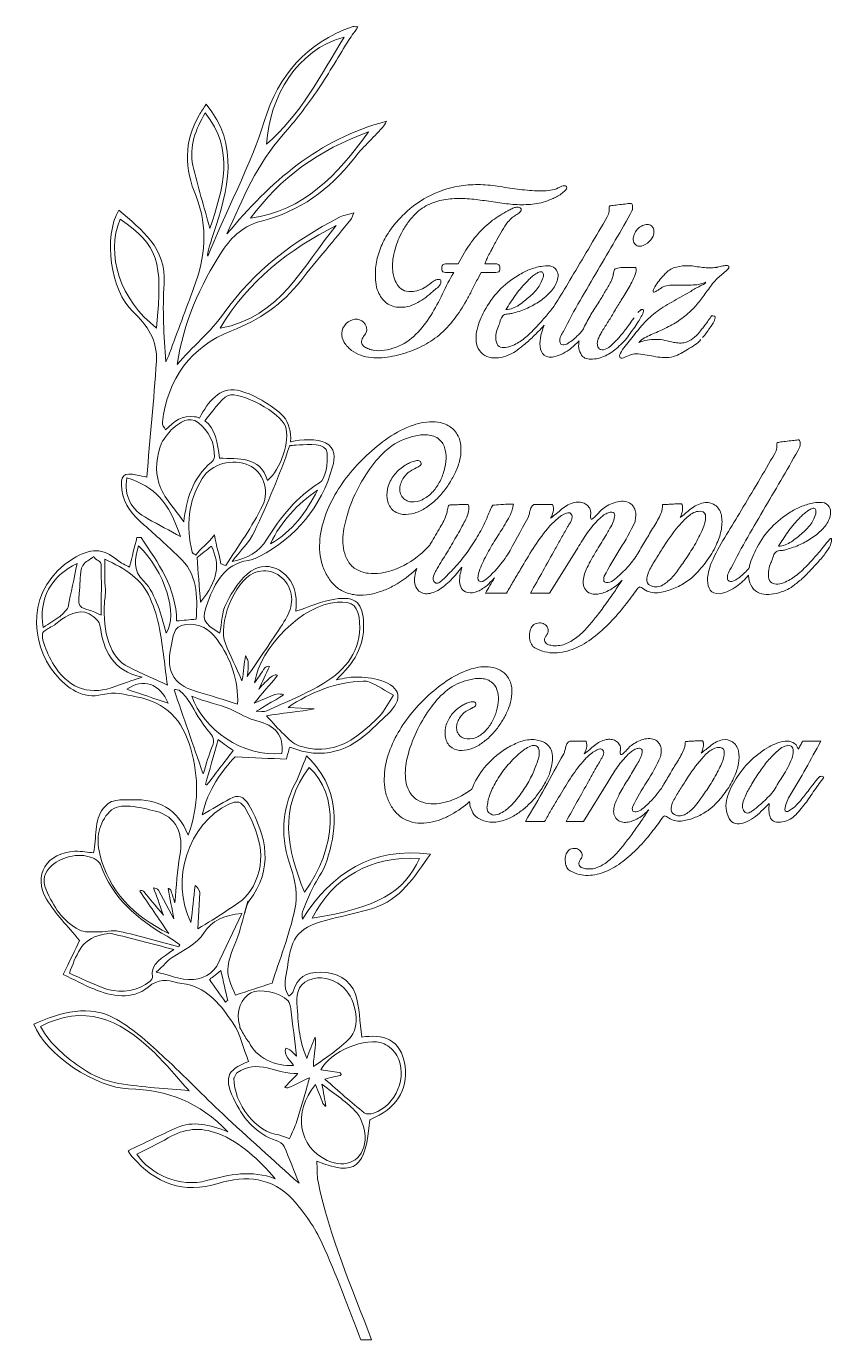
# Model space of a CAD drawing. Header units: centimetres. Extents: x 44.1 to 54.6, y -13.1 to 3.9.
import ezdxf

# ---------------------------------------------------------------- set-up
doc = ezdxf.new("R2010")
doc.units = ezdxf.units.CM
doc.header["$MEASUREMENT"] = 0
doc.layers.add('TRABAJO', color=7, linetype='Continuous', lineweight=0)

# ---------------------------------------------------------------- blocks, each defined once
blk = doc.blocks.new('Block_1')
at = {"layer": 'TRABAJO'}
for points, knots in [([(52.015, 0.145), (51.979, 0.094), (51.968, 0.078), (51.943, 0.042), (51.915, 0.002), (51.891, -0.03), (51.856, -0.069), (51.822, -0.108), (51.798, -0.141), (51.764, -0.171), (51.731, -0.201), (51.695, -0.239), (51.664, -0.254), (51.633, -0.27), (51.607, -0.275), (51.586, -0.268), (51.575, -0.266), (51.565, -0.258), (51.554, -0.244), (51.544, -0.226), (51.539, -0.208), (51.54, -0.188), (51.541, -0.169), (51.545, -0.15), (51.552, -0.13), (51.559, -0.111), (51.567, -0.093), (51.577, -0.075), (51.586, -0.057), (51.596, -0.042), (51.604, -0.03), (51.629, 0.012), (51.655, 0.055), (51.684, 0.099), (51.712, 0.143), (51.738, 0.187), (51.763, 0.231), (51.777, 0.256), (51.791, 0.28), (51.806, 0.302), (51.821, 0.325), (51.836, 0.348), (51.85, 0.371), (51.885, 0.426), (51.919, 0.481), (51.951, 0.539), (51.984, 0.596), (52.014, 0.66), (52.04, 0.73), (52.043, 0.74), (52.045, 0.751), (52.044, 0.76), (52.043, 0.77), (52.042, 0.779), (52.04, 0.788), (52.04, 0.788), (52.037, 0.793), (52.037, 0.793), (52.037, 0.793), (52.037, 0.799), (52.037, 0.799), (52.02, 0.795), (52.001, 0.794), (51.981, 0.795), (51.96, 0.795), (51.942, 0.796), (51.926, 0.796), (51.905, 0.796), (51.879, 0.795), (51.847, 0.793), (51.816, 0.792), (51.79, 0.786), (51.771, 0.777), (51.765, 0.772), (51.761, 0.764), (51.759, 0.754), (51.756, 0.743), (51.753, 0.733), (51.75, 0.725), (51.75, 0.721), (51.749, 0.718), (51.748, 0.714), (51.747, 0.711), (51.747, 0.707), (51.747, 0.704), (51.742, 0.686), (51.737, 0.669), (51.732, 0.652), (51.728, 0.635), (51.72, 0.616), (51.707, 0.595), (51.683, 0.553), (51.658, 0.511), (51.633, 0.469), (51.609, 0.426), (51.584, 0.385), (51.56, 0.345), (51.524, 0.294), (51.491, 0.241), (51.458, 0.186), (51.425, 0.132), (51.394, 0.074), (51.364, 0.012), (51.361, 0.004), (51.357, -0.004), (51.354, -0.012), (51.329, -0.041), (51.303, -0.069), (51.276, -0.096), (51.236, -0.135), (51.193, -0.168), (51.145, -0.196), (51.117, -0.209), (51.095, -0.211), (51.079, -0.203), (51.063, -0.195), (51.056, -0.183), (51.056, -0.167), (51.052, -0.144), (51.056, -0.12), (51.069, -0.093), (51.081, -0.067), (51.092, -0.047), (51.1, -0.033), (51.169, 0.103), (51.241, 0.236), (51.317, 0.367), (51.392, 0.498), (51.469, 0.629), (51.545, 0.759), (51.622, 0.889), (51.698, 1.018), (51.773, 1.147), (51.849, 1.275), (51.922, 1.405), (51.992, 1.535), (51.994, 1.544), (51.995, 1.559), (51.996, 1.582), (51.997, 1.605), (51.991, 1.619), (51.977, 1.625), (51.964, 1.625), (51.944, 1.623), (51.917, 1.619), (51.89, 1.616), (51.861, 1.612), (51.83, 1.609), (51.799, 1.605), (51.771, 1.602), (51.746, 1.598), (51.72, 1.595), (51.704, 1.592), (51.697, 1.59), (51.695, 1.581), (51.694, 1.57), (51.694, 1.556), (51.694, 1.542), (51.694, 1.53), (51.694, 1.522), (51.692, 1.509), (51.689, 1.497), (51.685, 1.486), (51.681, 1.475), (51.675, 1.463), (51.668, 1.45), (51.596, 1.325), (51.524, 1.202), (51.451, 1.08), (51.379, 0.957), (51.306, 0.835), (51.232, 0.711), (51.171, 0.606), (51.108, 0.502), (51.044, 0.4), (51.021, 0.364), (51, 0.328), (50.978, 0.291), (50.965, 0.275), (50.949, 0.255), (50.932, 0.234), (50.896, 0.19), (50.857, 0.143), (50.813, 0.093), (50.769, 0.042), (50.722, -0.007), (50.672, -0.055), (50.621, -0.104), (50.572, -0.143), (50.523, -0.173), (50.501, -0.187), (50.475, -0.201), (50.443, -0.215), (50.412, -0.229), (50.38, -0.238), (50.35, -0.241), (50.319, -0.245), (50.292, -0.24), (50.269, -0.227), (50.246, -0.214), (50.232, -0.187), (50.227, -0.146), (50.223, -0.116), (50.225, -0.086), (50.231, -0.055), (50.237, -0.024), (50.246, 0.005), (50.259, 0.033), (50.267, 0.053), (50.276, 0.076), (50.284, 0.105), (50.292, 0.133), (50.303, 0.154), (50.317, 0.168), (50.329, 0.182), (50.347, 0.19), (50.372, 0.192), (50.397, 0.193), (50.418, 0.196), (50.435, 0.2), (50.467, 0.208), (50.497, 0.218), (50.526, 0.227), (50.556, 0.237), (50.585, 0.248), (50.615, 0.26), (50.669, 0.285), (50.724, 0.314), (50.777, 0.347), (50.831, 0.381), (50.879, 0.42), (50.921, 0.466), (50.939, 0.484), (50.956, 0.504), (50.972, 0.527), (50.989, 0.55), (51.003, 0.574), (51.013, 0.601), (51.024, 0.627), (51.03, 0.654), (51.032, 0.681), (51.034, 0.708), (51.027, 0.734), (51.011, 0.759), (50.991, 0.792), (50.962, 0.811), (50.924, 0.814), (50.885, 0.818), (50.849, 0.816), (50.815, 0.809), (50.763, 0.8), (50.711, 0.786), (50.661, 0.767), (50.611, 0.748), (50.563, 0.723), (50.517, 0.693), (50.422, 0.637), (50.338, 0.57), (50.264, 0.492), (50.19, 0.415), (50.128, 0.327), (50.077, 0.229), (50.057, 0.193), (50.039, 0.156), (50.022, 0.116), (50.006, 0.077), (49.993, 0.036), (49.983, -0.006), (49.973, -0.049), (49.969, -0.091), (49.97, -0.133), (49.971, -0.175), (49.98, -0.215), (49.997, -0.252), (50.018, -0.294), (50.047, -0.325), (50.083, -0.344), (50.119, -0.363), (50.158, -0.374), (50.199, -0.376), (50.241, -0.378), (50.283, -0.373), (50.326, -0.361), (50.369, -0.35), (50.407, -0.334), (50.441, -0.315), (50.464, -0.303), (50.493, -0.283), (50.529, -0.254), (50.565, -0.226), (50.604, -0.194), (50.647, -0.157), (50.689, -0.12), (50.731, -0.079), (50.775, -0.035), (50.802, -0.008), (50.827, 0.02), (50.852, 0.047), (50.841, 0.021), (50.831, -0.008), (50.821, -0.042), (50.805, -0.094), (50.797, -0.144), (50.797, -0.194), (50.797, -0.243), (50.808, -0.285), (50.831, -0.319), (50.854, -0.353), (50.897, -0.369), (50.961, -0.365), (51.04, -0.349), (51.111, -0.318), (51.174, -0.27), (51.221, -0.235), (51.265, -0.196), (51.305, -0.153), (51.301, -0.175), (51.298, -0.198), (51.298, -0.22), (51.298, -0.259), (51.307, -0.292), (51.325, -0.32), (51.339, -0.349), (51.357, -0.367), (51.38, -0.377), (51.403, -0.387), (51.427, -0.392), (51.451, -0.392), (51.522, -0.392), (51.586, -0.378), (51.644, -0.349), (51.702, -0.321), (51.756, -0.284), (51.805, -0.239), (51.854, -0.193), (51.908, -0.142), (51.949, -0.083), (51.989, -0.023), (52.029, 0.026), (52.068, 0.091), (52.085, 0.119), (52.095, 0.136), (52.109, 0.161), (52.122, 0.186), (52.134, 0.204), (52.14, 0.228), (52.14, 0.228), (52.139, 0.24), (52.139, 0.24), (52.145, 0.25), (52.116, 0.255), (52.109, 0.25), (52.087, 0.233), (52.111, 0.246), (52.109, 0.25), (52.075, 0.226), (52.072, 0.218), (52.066, 0.212)], [0, 0, 0, 0, 1, 1, 1, 2, 2, 2, 3, 3, 3, 4, 4, 4, 5, 5, 5, 6, 6, 6, 7, 7, 7, 8, 8, 8, 9, 9, 9, 10, 10, 10, 11, 11, 11, 12, 12, 12, 13, 13, 13, 14, 14, 14, 15, 15, 15, 16, 16, 16, 17, 17, 17, 18, 18, 18, 19, 19, 19, 20, 20, 20, 21, 21, 21, 22, 22, 22, 23, 23, 23, 24, 24, 24, 25, 25, 25, 26, 26, 26, 27, 27, 27, 28, 28, 28, 29, 29, 29, 30, 30, 30, 31, 31, 31, 32, 32, 32, 33, 33, 33, 34, 34, 34, 35, 35, 35, 36, 36, 36, 37, 37, 37, 38, 38, 38, 39, 39, 39, 40, 40, 40, 41, 41, 41, 42, 42, 42, 43, 43, 43, 44, 44, 44, 45, 45, 45, 46, 46, 46, 47, 47, 47, 48, 48, 48, 49, 49, 49, 50, 50, 50, 51, 51, 51, 52, 52, 52, 53, 53, 53, 54, 54, 54, 55, 55, 55, 56, 56, 56, 57, 57, 57, 58, 58, 58, 59, 59, 59, 60, 60, 60, 61, 61, 61, 62, 62, 62, 63, 63, 63, 64, 64, 64, 65, 65, 65, 66, 66, 66, 67, 67, 67, 68, 68, 68, 69, 69, 69, 70, 70, 70, 71, 71, 71, 72, 72, 72, 73, 73, 73, 74, 74, 74, 75, 75, 75, 76, 76, 76, 77, 77, 77, 78, 78, 78, 79, 79, 79, 80, 80, 80, 81, 81, 81, 82, 82, 82, 83, 83, 83, 84, 84, 84, 85, 85, 85, 86, 86, 86, 87, 87, 87, 88, 88, 88, 89, 89, 89, 90, 90, 90, 91, 91, 91, 92, 92, 92, 93, 93, 93, 94, 94, 94, 95, 95, 95, 96, 96, 96, 97, 97, 97, 98, 98, 98, 99, 99, 99, 100, 100, 100, 101, 101, 101, 102, 102, 102, 103, 103, 103, 104, 104, 104, 105, 105, 105, 106, 106, 106, 107, 107, 107, 108, 108, 108, 109, 109, 109, 110, 110, 110, 111, 111, 111, 112, 112, 112, 113, 113, 113, 114, 114, 114, 115, 115, 115, 116, 116, 116, 117, 117, 117, 118, 118, 118, 119, 119, 119, 119]), ([(52.262, 1.307), (52.255, 1.321), (52.244, 1.333), (52.229, 1.341), (52.214, 1.349), (52.195, 1.352), (52.172, 1.35), (52.151, 1.348), (52.13, 1.342), (52.11, 1.33), (52.09, 1.319), (52.072, 1.304), (52.056, 1.285), (52.04, 1.267), (52.027, 1.246), (52.017, 1.223), (52.008, 1.201), (52.003, 1.179), (52.003, 1.157), (52.008, 1.128), (52.018, 1.106), (52.033, 1.091), (52.048, 1.077), (52.065, 1.07), (52.085, 1.07), (52.118, 1.07), (52.152, 1.084), (52.188, 1.111), (52.223, 1.139), (52.247, 1.169), (52.262, 1.202), (52.269, 1.22), (52.272, 1.238), (52.272, 1.256), (52.272, 1.275), (52.269, 1.292), (52.262, 1.307)], [0, 0, 0, 0, 1, 1, 1, 2, 2, 2, 3, 3, 3, 4, 4, 4, 5, 5, 5, 6, 6, 6, 7, 7, 7, 8, 8, 8, 9, 9, 9, 10, 10, 10, 11, 11, 11, 12, 12, 12, 12]), ([(50.476, 0.43), (50.518, 0.489), (50.564, 0.545), (50.615, 0.598), (50.618, 0.601), (50.626, 0.61), (50.639, 0.623), (50.651, 0.636), (50.665, 0.65), (50.681, 0.664), (50.697, 0.678), (50.714, 0.692), (50.732, 0.705), (50.751, 0.718), (50.768, 0.728), (50.784, 0.734), (50.8, 0.74), (50.813, 0.741), (50.823, 0.738), (50.834, 0.734), (50.84, 0.723), (50.842, 0.704), (50.844, 0.681), (50.837, 0.655), (50.823, 0.626), (50.809, 0.597), (50.797, 0.572), (50.786, 0.553), (50.771, 0.528), (50.753, 0.505), (50.732, 0.483), (50.712, 0.461), (50.691, 0.441), (50.668, 0.421), (50.622, 0.381), (50.574, 0.343), (50.524, 0.308), (50.474, 0.272), (50.418, 0.253), (50.356, 0.25), (50.395, 0.311), (50.435, 0.371), (50.476, 0.43)], [0, 0, 0, 0, 1, 1, 1, 2, 2, 2, 3, 3, 3, 4, 4, 4, 5, 5, 5, 6, 6, 6, 7, 7, 7, 8, 8, 8, 9, 9, 9, 10, 10, 10, 11, 11, 11, 12, 12, 12, 13, 13, 13, 14, 14, 14, 14])]:
    blk.add_open_spline(points, degree=3, knots=knots, dxfattribs=at)
blk = doc.blocks.new('Block_2')
at = {"layer": 'TRABAJO'}
for points, knots in [([(50.75, -6.051), (50.785, -6.005), (50.817, -5.957), (50.846, -5.907), (50.875, -5.857), (50.9, -5.809), (50.919, -5.763), (50.928, -5.733), (50.937, -5.701), (50.946, -5.666), (50.955, -5.632), (50.959, -5.595), (50.959, -5.556), (50.959, -5.516), (50.954, -5.481), (50.943, -5.451), (50.92, -5.403), (50.885, -5.368), (50.837, -5.346), (50.788, -5.324), (50.736, -5.314), (50.681, -5.317), (50.619, -5.321), (50.559, -5.335), (50.503, -5.359), (50.447, -5.384), (50.393, -5.412), (50.342, -5.444), (50.342, -5.444), (50.34, -5.444), (50.34, -5.444), (50.241, -5.51), (50.154, -5.59), (50.077, -5.683), (50.005, -5.769), (49.952, -5.861), (49.917, -5.957), (49.831, -6.022), (49.738, -6.073), (49.637, -6.108), (49.593, -6.123), (49.545, -6.134), (49.495, -6.142), (49.445, -6.15), (49.397, -6.15), (49.349, -6.144), (49.301, -6.138), (49.257, -6.123), (49.216, -6.101), (49.174, -6.079), (49.14, -6.046), (49.113, -6.001), (49.091, -5.965), (49.075, -5.925), (49.067, -5.883), (49.058, -5.841), (49.054, -5.798), (49.054, -5.753), (49.054, -5.709), (49.057, -5.665), (49.065, -5.621), (49.073, -5.578), (49.083, -5.536), (49.094, -5.496), (49.124, -5.387), (49.165, -5.281), (49.216, -5.179), (49.266, -5.078), (49.325, -4.982), (49.392, -4.891), (49.452, -4.808), (49.522, -4.736), (49.6, -4.674), (49.679, -4.612), (49.768, -4.569), (49.868, -4.546), (49.892, -4.539), (49.917, -4.534), (49.943, -4.53), (49.969, -4.526), (49.996, -4.525), (50.022, -4.525), (50.048, -4.526), (50.073, -4.53), (50.098, -4.536), (50.123, -4.542), (50.145, -4.554), (50.166, -4.569), (50.203, -4.596), (50.228, -4.631), (50.241, -4.674), (50.255, -4.717), (50.261, -4.76), (50.259, -4.803), (50.257, -4.849), (50.25, -4.896), (50.236, -4.945), (50.223, -4.993), (50.204, -5.039), (50.18, -5.083), (50.157, -5.126), (50.128, -5.166), (50.095, -5.201), (50.061, -5.236), (50.023, -5.263), (49.98, -5.284), (49.942, -5.303), (49.9, -5.311), (49.854, -5.309), (49.808, -5.307), (49.771, -5.286), (49.744, -5.246), (49.73, -5.227), (49.722, -5.206), (49.719, -5.184), (49.717, -5.162), (49.718, -5.14), (49.723, -5.119), (49.728, -5.097), (49.736, -5.076), (49.747, -5.055), (49.758, -5.035), (49.771, -5.016), (49.785, -5.001), (49.802, -4.978), (49.822, -4.961), (49.843, -4.949), (49.865, -4.937), (49.887, -4.925), (49.909, -4.912), (49.921, -4.908), (49.936, -4.9), (49.952, -4.89), (49.967, -4.88), (49.972, -4.866), (49.966, -4.848), (49.961, -4.834), (49.95, -4.827), (49.933, -4.827), (49.915, -4.827), (49.896, -4.83), (49.877, -4.836), (49.857, -4.843), (49.838, -4.851), (49.819, -4.86), (49.801, -4.87), (49.789, -4.877), (49.783, -4.881), (49.736, -4.909), (49.696, -4.943), (49.662, -4.985), (49.628, -5.027), (49.602, -5.074), (49.585, -5.124), (49.57, -5.171), (49.566, -5.219), (49.57, -5.27), (49.575, -5.321), (49.596, -5.364), (49.632, -5.401), (49.669, -5.434), (49.709, -5.452), (49.754, -5.456), (49.798, -5.459), (49.844, -5.454), (49.89, -5.441), (49.937, -5.427), (49.982, -5.406), (50.024, -5.378), (50.066, -5.35), (50.106, -5.319), (50.143, -5.283), (50.181, -5.247), (50.215, -5.209), (50.246, -5.167), (50.277, -5.126), (50.304, -5.084), (50.328, -5.041), (50.352, -5.001), (50.373, -4.957), (50.392, -4.908), (50.411, -4.858), (50.424, -4.809), (50.43, -4.759), (50.437, -4.709), (50.435, -4.659), (50.425, -4.61), (50.414, -4.561), (50.392, -4.516), (50.357, -4.476), (50.326, -4.443), (50.292, -4.419), (50.253, -4.403), (50.214, -4.387), (50.173, -4.377), (50.13, -4.374), (50.087, -4.371), (50.044, -4.373), (50, -4.381), (49.957, -4.389), (49.916, -4.399), (49.878, -4.412), (49.773, -4.449), (49.675, -4.498), (49.585, -4.561), (49.494, -4.624), (49.409, -4.692), (49.33, -4.767), (49.255, -4.837), (49.185, -4.914), (49.118, -4.997), (49.051, -5.08), (48.992, -5.169), (48.942, -5.261), (48.891, -5.354), (48.851, -5.452), (48.821, -5.553), (48.792, -5.655), (48.779, -5.758), (48.782, -5.863), (48.784, -5.912), (48.791, -5.962), (48.803, -6.012), (48.816, -6.062), (48.834, -6.109), (48.858, -6.154), (48.882, -6.198), (48.911, -6.239), (48.946, -6.275), (48.981, -6.312), (49.023, -6.34), (49.07, -6.361), (49.118, -6.381), (49.167, -6.394), (49.217, -6.398), (49.267, -6.402), (49.317, -6.399), (49.367, -6.391), (49.417, -6.382), (49.466, -6.368), (49.514, -6.35), (49.563, -6.332), (49.609, -6.311), (49.651, -6.287), (49.737, -6.239), (49.816, -6.183), (49.887, -6.118), (49.887, -6.175), (49.906, -6.231), (49.942, -6.285), (49.974, -6.323), (50.016, -6.351), (50.07, -6.368), (50.123, -6.385), (50.176, -6.391), (50.228, -6.385), (50.282, -6.378), (50.334, -6.364), (50.383, -6.343), (50.432, -6.322), (50.478, -6.295), (50.522, -6.264), (50.566, -6.233), (50.607, -6.2), (50.645, -6.163), (50.683, -6.127), (50.718, -6.089), (50.75, -6.051)], [0, 0, 0, 0, 1, 1, 1, 2, 2, 2, 3, 3, 3, 4, 4, 4, 5, 5, 5, 6, 6, 6, 7, 7, 7, 8, 8, 8, 9, 9, 9, 10, 10, 10, 11, 11, 11, 12, 12, 12, 13, 13, 13, 14, 14, 14, 15, 15, 15, 16, 16, 16, 17, 17, 17, 18, 18, 18, 19, 19, 19, 20, 20, 20, 21, 21, 21, 22, 22, 22, 23, 23, 23, 24, 24, 24, 25, 25, 25, 26, 26, 26, 27, 27, 27, 28, 28, 28, 29, 29, 29, 30, 30, 30, 31, 31, 31, 32, 32, 32, 33, 33, 33, 34, 34, 34, 35, 35, 35, 36, 36, 36, 37, 37, 37, 38, 38, 38, 39, 39, 39, 40, 40, 40, 41, 41, 41, 42, 42, 42, 43, 43, 43, 44, 44, 44, 45, 45, 45, 46, 46, 46, 47, 47, 47, 48, 48, 48, 49, 49, 49, 50, 50, 50, 51, 51, 51, 52, 52, 52, 53, 53, 53, 54, 54, 54, 55, 55, 55, 56, 56, 56, 57, 57, 57, 58, 58, 58, 59, 59, 59, 60, 60, 60, 61, 61, 61, 62, 62, 62, 63, 63, 63, 64, 64, 64, 65, 65, 65, 66, 66, 66, 67, 67, 67, 68, 68, 68, 69, 69, 69, 70, 70, 70, 71, 71, 71, 72, 72, 72, 73, 73, 73, 74, 74, 74, 75, 75, 75, 76, 76, 76, 77, 77, 77, 78, 78, 78, 79, 79, 79, 80, 80, 80, 81, 81, 81, 82, 82, 82, 83, 83, 83, 84, 84, 84, 85, 85, 85, 86, 86, 86, 87, 87, 87, 88, 88, 88, 89, 89, 89, 89]), ([(50.507, -6.076), (50.462, -6.133), (50.414, -6.183), (50.361, -6.227), (50.358, -6.227), (50.354, -6.229), (50.349, -6.232), (50.345, -6.235), (50.343, -6.237), (50.345, -6.237), (50.321, -6.251), (50.294, -6.266), (50.264, -6.28), (50.233, -6.294), (50.205, -6.297), (50.178, -6.289), (50.151, -6.277), (50.133, -6.263), (50.124, -6.248), (50.116, -6.233), (50.111, -6.215), (50.111, -6.194), (50.111, -6.191), (50.112, -6.183), (50.115, -6.17), (50.117, -6.158), (50.12, -6.144), (50.123, -6.13), (50.123, -6.13), (50.123, -6.12), (50.123, -6.12), (50.133, -6.069), (50.152, -6.014), (50.18, -5.953), (50.209, -5.893), (50.244, -5.833), (50.285, -5.772), (50.326, -5.712), (50.373, -5.654), (50.424, -5.599), (50.476, -5.543), (50.53, -5.495), (50.585, -5.453), (50.604, -5.439), (50.628, -5.425), (50.656, -5.41), (50.683, -5.396), (50.71, -5.39), (50.735, -5.394), (50.756, -5.398), (50.77, -5.41), (50.777, -5.429), (50.784, -5.448), (50.788, -5.469), (50.788, -5.491), (50.788, -5.504), (50.787, -5.516), (50.785, -5.527), (50.784, -5.538), (50.781, -5.548), (50.778, -5.556), (50.764, -5.608), (50.744, -5.664), (50.719, -5.724), (50.693, -5.783), (50.663, -5.843), (50.627, -5.902), (50.591, -5.962), (50.551, -6.02), (50.507, -6.076)], [0, 0, 0, 0, 1, 1, 1, 2, 2, 2, 3, 3, 3, 4, 4, 4, 5, 5, 5, 6, 6, 6, 7, 7, 7, 8, 8, 8, 9, 9, 9, 10, 10, 10, 11, 11, 11, 12, 12, 12, 13, 13, 13, 14, 14, 14, 15, 15, 15, 16, 16, 16, 17, 17, 17, 18, 18, 18, 19, 19, 19, 20, 20, 20, 21, 21, 21, 22, 22, 22, 23, 23, 23, 23]), ([(53.315, -5.791), (53.341, -5.738), (53.358, -5.683), (53.368, -5.627), (53.377, -5.572), (53.377, -5.517), (53.368, -5.463), (53.355, -5.412), (53.33, -5.373), (53.291, -5.347), (53.253, -5.321), (53.209, -5.312), (53.158, -5.32), (53.104, -5.333), (53.055, -5.356), (53.012, -5.391), (52.968, -5.426), (52.926, -5.46), (52.886, -5.494), (52.894, -5.475), (52.902, -5.454), (52.908, -5.431), (52.914, -5.408), (52.916, -5.386), (52.913, -5.365), (52.913, -5.36), (52.912, -5.356), (52.912, -5.351), (52.911, -5.346), (52.908, -5.34), (52.903, -5.332), (52.886, -5.332), (52.865, -5.332), (52.841, -5.333), (52.817, -5.334), (52.794, -5.335), (52.772, -5.336), (52.75, -5.338), (52.73, -5.339), (52.713, -5.34), (52.695, -5.341), (52.685, -5.341), (52.682, -5.341), (52.678, -5.364), (52.676, -5.382), (52.674, -5.397), (52.673, -5.412), (52.668, -5.428), (52.66, -5.444), (52.638, -5.496), (52.61, -5.549), (52.577, -5.601), (52.543, -5.653), (52.513, -5.704), (52.486, -5.753), (52.454, -5.806), (52.423, -5.859), (52.391, -5.912), (52.383, -5.924), (52.376, -5.937), (52.369, -5.949), (52.351, -5.974), (52.333, -5.998), (52.314, -6.021), (52.275, -6.07), (52.233, -6.115), (52.189, -6.156), (52.169, -6.173), (52.147, -6.193), (52.122, -6.214), (52.096, -6.236), (52.07, -6.248), (52.043, -6.251), (52.016, -6.254), (52, -6.249), (51.996, -6.235), (51.991, -6.22), (51.992, -6.202), (51.998, -6.18), (52.054, -6.07), (52.115, -5.965), (52.181, -5.863), (52.248, -5.761), (52.307, -5.653), (52.358, -5.539), (52.362, -5.518), (52.366, -5.497), (52.367, -5.475), (52.369, -5.452), (52.367, -5.431), (52.361, -5.412), (52.356, -5.392), (52.347, -5.373), (52.334, -5.357), (52.321, -5.34), (52.304, -5.327), (52.281, -5.317), (52.254, -5.306), (52.227, -5.302), (52.198, -5.303), (52.169, -5.305), (52.141, -5.31), (52.113, -5.32), (52.086, -5.329), (52.059, -5.342), (52.034, -5.357), (52.008, -5.372), (51.985, -5.387), (51.965, -5.403), (51.961, -5.406), (51.954, -5.414), (51.943, -5.427), (51.932, -5.44), (51.92, -5.452), (51.907, -5.465), (51.895, -5.478), (51.882, -5.489), (51.87, -5.5), (51.859, -5.51), (51.85, -5.514), (51.845, -5.51), (51.838, -5.504), (51.835, -5.492), (51.837, -5.473), (51.84, -5.455), (51.841, -5.441), (51.841, -5.432), (51.839, -5.408), (51.832, -5.388), (51.82, -5.371), (51.809, -5.354), (51.794, -5.341), (51.776, -5.332), (51.759, -5.322), (51.739, -5.316), (51.718, -5.314), (51.697, -5.311), (51.676, -5.313), (51.655, -5.317), (51.598, -5.33), (51.547, -5.355), (51.504, -5.392), (51.46, -5.43), (51.416, -5.466), (51.371, -5.501), (51.384, -5.477), (51.394, -5.452), (51.4, -5.425), (51.406, -5.398), (51.405, -5.369), (51.395, -5.339), (51.395, -5.339), (51.186, -5.339), (51.186, -5.339), (51.171, -5.342), (51.16, -5.35), (51.152, -5.363), (51.144, -5.375), (51.138, -5.39), (51.133, -5.407), (51.128, -5.423), (51.124, -5.441), (51.12, -5.458), (51.116, -5.475), (51.111, -5.49), (51.105, -5.501), (51.022, -5.65), (50.941, -5.797), (50.862, -5.942), (50.782, -6.086), (50.698, -6.231), (50.609, -6.375), (50.609, -6.375), (50.857, -6.375), (50.857, -6.375), (50.884, -6.329), (50.911, -6.283), (50.938, -6.236), (50.965, -6.189), (50.993, -6.143), (51.021, -6.096), (51.069, -6.014), (51.118, -5.933), (51.168, -5.853), (51.218, -5.774), (51.273, -5.698), (51.333, -5.625), (51.338, -5.62), (51.347, -5.61), (51.359, -5.595), (51.372, -5.58), (51.388, -5.564), (51.407, -5.546), (51.426, -5.529), (51.446, -5.511), (51.468, -5.494), (51.489, -5.476), (51.51, -5.462), (51.53, -5.452), (51.55, -5.442), (51.568, -5.437), (51.583, -5.438), (51.599, -5.439), (51.611, -5.448), (51.619, -5.465), (51.624, -5.476), (51.625, -5.488), (51.622, -5.501), (51.618, -5.514), (51.614, -5.526), (51.607, -5.539), (51.601, -5.552), (51.594, -5.564), (51.586, -5.576), (51.578, -5.588), (51.572, -5.599), (51.567, -5.608), (51.543, -5.649), (51.519, -5.691), (51.495, -5.733), (51.471, -5.775), (51.448, -5.817), (51.426, -5.858), (51.377, -5.946), (51.329, -6.032), (51.281, -6.118), (51.233, -6.204), (51.185, -6.289), (51.136, -6.375), (51.136, -6.375), (51.359, -6.375), (51.359, -6.375), (51.359, -6.375), (51.676, -5.868), (51.676, -5.868), (51.711, -5.809), (51.748, -5.75), (51.787, -5.691), (51.826, -5.633), (51.869, -5.579), (51.917, -5.532), (51.926, -5.522), (51.938, -5.511), (51.951, -5.498), (51.965, -5.486), (51.98, -5.474), (51.996, -5.463), (52.011, -5.452), (52.027, -5.443), (52.043, -5.437), (52.059, -5.43), (52.074, -5.428), (52.088, -5.429), (52.111, -5.434), (52.121, -5.447), (52.121, -5.469), (52.12, -5.49), (52.114, -5.514), (52.104, -5.541), (52.094, -5.568), (52.081, -5.594), (52.066, -5.618), (52.051, -5.641), (52.041, -5.658), (52.036, -5.668), (52.001, -5.728), (51.965, -5.788), (51.929, -5.846), (51.892, -5.905), (51.857, -5.965), (51.824, -6.025), (51.815, -6.046), (51.804, -6.068), (51.792, -6.093), (51.78, -6.117), (51.77, -6.143), (51.763, -6.169), (51.756, -6.195), (51.752, -6.221), (51.751, -6.247), (51.751, -6.272), (51.757, -6.296), (51.769, -6.318), (51.782, -6.342), (51.799, -6.359), (51.819, -6.37), (51.84, -6.381), (51.862, -6.387), (51.886, -6.388), (51.91, -6.389), (51.934, -6.386), (51.959, -6.38), (51.983, -6.374), (52.007, -6.366), (52.029, -6.356), (52.084, -6.331), (52.134, -6.297), (52.177, -6.255), (52.187, -6.245), (52.196, -6.235), (52.206, -6.224), (52.177, -6.269), (52.147, -6.314), (52.117, -6.361), (52.082, -6.408), (52.047, -6.457), (52.012, -6.507), (51.977, -6.557), (51.942, -6.605), (51.905, -6.651), (51.875, -6.69), (51.842, -6.729), (51.806, -6.771), (51.77, -6.812), (51.732, -6.85), (51.689, -6.884), (51.647, -6.918), (51.602, -6.945), (51.555, -6.966), (51.507, -6.987), (51.456, -6.995), (51.402, -6.99), (51.385, -6.988), (51.366, -6.984), (51.346, -6.978), (51.327, -6.971), (51.313, -6.96), (51.305, -6.942), (51.3, -6.931), (51.299, -6.92), (51.302, -6.91), (51.305, -6.9), (51.31, -6.89), (51.315, -6.88), (51.321, -6.871), (51.327, -6.862), (51.333, -6.853), (51.34, -6.844), (51.343, -6.834), (51.343, -6.823), (51.344, -6.796), (51.338, -6.775), (51.323, -6.759), (51.307, -6.743), (51.29, -6.732), (51.269, -6.728), (51.248, -6.723), (51.227, -6.724), (51.206, -6.73), (51.184, -6.736), (51.167, -6.749), (51.152, -6.768), (51.14, -6.786), (51.131, -6.807), (51.127, -6.831), (51.123, -6.856), (51.123, -6.881), (51.126, -6.905), (51.129, -6.93), (51.136, -6.952), (51.146, -6.972), (51.157, -6.992), (51.17, -7.006), (51.188, -7.016), (51.266, -7.057), (51.344, -7.077), (51.421, -7.074), (51.499, -7.072), (51.576, -7.055), (51.651, -7.023), (51.727, -6.991), (51.8, -6.948), (51.87, -6.894), (51.941, -6.84), (52.007, -6.781), (52.069, -6.717), (52.131, -6.653), (52.188, -6.587), (52.241, -6.52), (52.293, -6.454), (52.339, -6.392), (52.379, -6.335), (52.398, -6.309), (52.413, -6.3), (52.424, -6.306), (52.435, -6.312), (52.454, -6.324), (52.482, -6.342), (52.532, -6.369), (52.587, -6.378), (52.645, -6.369), (52.703, -6.36), (52.757, -6.345), (52.808, -6.323), (52.86, -6.302), (52.909, -6.276), (52.956, -6.245), (53.002, -6.214), (53.043, -6.179), (53.079, -6.139), (53.124, -6.093), (53.168, -6.04), (53.21, -5.981), (53.253, -5.921), (53.288, -5.858), (53.315, -5.791)], [0, 0, 0, 0, 1, 1, 1, 2, 2, 2, 3, 3, 3, 4, 4, 4, 5, 5, 5, 6, 6, 6, 7, 7, 7, 8, 8, 8, 9, 9, 9, 10, 10, 10, 11, 11, 11, 12, 12, 12, 13, 13, 13, 14, 14, 14, 15, 15, 15, 16, 16, 16, 17, 17, 17, 18, 18, 18, 19, 19, 19, 20, 20, 20, 21, 21, 21, 22, 22, 22, 23, 23, 23, 24, 24, 24, 25, 25, 25, 26, 26, 26, 27, 27, 27, 28, 28, 28, 29, 29, 29, 30, 30, 30, 31, 31, 31, 32, 32, 32, 33, 33, 33, 34, 34, 34, 35, 35, 35, 36, 36, 36, 37, 37, 37, 38, 38, 38, 39, 39, 39, 40, 40, 40, 41, 41, 41, 42, 42, 42, 43, 43, 43, 44, 44, 44, 45, 45, 45, 46, 46, 46, 47, 47, 47, 48, 48, 48, 49, 49, 49, 50, 50, 50, 51, 51, 51, 52, 52, 52, 53, 53, 53, 54, 54, 54, 55, 55, 55, 56, 56, 56, 57, 57, 57, 58, 58, 58, 59, 59, 59, 60, 60, 60, 61, 61, 61, 62, 62, 62, 63, 63, 63, 64, 64, 64, 65, 65, 65, 66, 66, 66, 67, 67, 67, 68, 68, 68, 69, 69, 69, 70, 70, 70, 71, 71, 71, 72, 72, 72, 73, 73, 73, 74, 74, 74, 75, 75, 75, 76, 76, 76, 77, 77, 77, 78, 78, 78, 79, 79, 79, 80, 80, 80, 81, 81, 81, 82, 82, 82, 83, 83, 83, 84, 84, 84, 85, 85, 85, 86, 86, 86, 87, 87, 87, 88, 88, 88, 89, 89, 89, 90, 90, 90, 91, 91, 91, 92, 92, 92, 93, 93, 93, 94, 94, 94, 95, 95, 95, 96, 96, 96, 97, 97, 97, 98, 98, 98, 99, 99, 99, 100, 100, 100, 101, 101, 101, 102, 102, 102, 103, 103, 103, 104, 104, 104, 105, 105, 105, 106, 106, 106, 107, 107, 107, 108, 108, 108, 109, 109, 109, 110, 110, 110, 111, 111, 111, 112, 112, 112, 113, 113, 113, 114, 114, 114, 115, 115, 115, 116, 116, 116, 117, 117, 117, 118, 118, 118, 119, 119, 119, 120, 120, 120, 121, 121, 121, 122, 122, 122, 123, 123, 123, 124, 124, 124, 125, 125, 125, 126, 126, 126, 127, 127, 127, 128, 128, 128, 129, 129, 129, 130, 130, 130, 131, 131, 131, 132, 132, 132, 133, 133, 133, 134, 134, 134, 135, 135, 135, 135]), ([(53.163, -5.591), (53.144, -5.644), (53.116, -5.702), (53.081, -5.766), (53.045, -5.831), (53.008, -5.892), (52.97, -5.949), (52.932, -6.006), (52.897, -6.056), (52.866, -6.098), (52.835, -6.14), (52.816, -6.166), (52.808, -6.175), (52.794, -6.191), (52.777, -6.208), (52.758, -6.225), (52.739, -6.243), (52.719, -6.258), (52.698, -6.272), (52.678, -6.285), (52.656, -6.295), (52.634, -6.3), (52.612, -6.306), (52.589, -6.305), (52.565, -6.299), (52.524, -6.288), (52.501, -6.265), (52.498, -6.231), (52.495, -6.197), (52.501, -6.164), (52.515, -6.132), (52.537, -6.085), (52.563, -6.038), (52.592, -5.993), (52.622, -5.948), (52.65, -5.903), (52.677, -5.858), (52.731, -5.768), (52.793, -5.681), (52.863, -5.599), (52.877, -5.583), (52.893, -5.565), (52.91, -5.545), (52.928, -5.525), (52.946, -5.506), (52.966, -5.489), (52.986, -5.471), (53.007, -5.456), (53.028, -5.444), (53.05, -5.431), (53.072, -5.423), (53.096, -5.42), (53.145, -5.415), (53.174, -5.429), (53.181, -5.463), (53.188, -5.496), (53.182, -5.539), (53.163, -5.591)], [0, 0, 0, 0, 1, 1, 1, 2, 2, 2, 3, 3, 3, 4, 4, 4, 5, 5, 5, 6, 6, 6, 7, 7, 7, 8, 8, 8, 9, 9, 9, 10, 10, 10, 11, 11, 11, 12, 12, 12, 13, 13, 13, 14, 14, 14, 15, 15, 15, 16, 16, 16, 17, 17, 17, 18, 18, 18, 19, 19, 19, 19]), ([(54.454, -5.794), (54.446, -5.791), (54.425, -5.79), (54.412, -5.803), (54.379, -5.84), (54.352, -5.872), (54.322, -5.912), (54.291, -5.953), (54.245, -6.012), (54.214, -6.052), (54.179, -6.096), (54.158, -6.122), (54.124, -6.159), (54.089, -6.195), (54.072, -6.204), (54.032, -6.232), (54.003, -6.25), (54.01, -6.247), (53.983, -6.247), (53.963, -6.248), (53.969, -6.206), (53.976, -6.177), (53.984, -6.149), (53.994, -6.12), (54.007, -6.092), (54.021, -6.063), (54.031, -6.044), (54.037, -6.034), (54.109, -5.923), (54.176, -5.809), (54.24, -5.691), (54.303, -5.574), (54.368, -5.456), (54.435, -5.339), (54.435, -5.339), (54.197, -5.339), (54.197, -5.339), (54.189, -5.356), (54.18, -5.373), (54.171, -5.389), (54.161, -5.405), (54.151, -5.421), (54.142, -5.439), (54.126, -5.396), (54.103, -5.367), (54.073, -5.353), (54.043, -5.339), (54.01, -5.333), (53.974, -5.336), (53.938, -5.34), (53.902, -5.349), (53.864, -5.364), (53.827, -5.379), (53.794, -5.394), (53.766, -5.41), (53.683, -5.456), (53.607, -5.512), (53.538, -5.577), (53.469, -5.642), (53.408, -5.714), (53.356, -5.794), (53.332, -5.83), (53.309, -5.869), (53.286, -5.911), (53.262, -5.952), (53.244, -5.995), (53.23, -6.039), (53.215, -6.084), (53.207, -6.129), (53.206, -6.174), (53.204, -6.219), (53.213, -6.264), (53.232, -6.308), (53.251, -6.353), (53.275, -6.382), (53.305, -6.395), (53.334, -6.409), (53.366, -6.412), (53.4, -6.405), (53.434, -6.398), (53.468, -6.382), (53.506, -6.364), (53.548, -6.344), (53.581, -6.319), (53.614, -6.29), (53.647, -6.261), (53.68, -6.229), (53.708, -6.201), (53.735, -6.173), (53.748, -6.165), (53.766, -6.146), (53.763, -6.172), (53.763, -6.181), (53.762, -6.211), (53.761, -6.241), (53.764, -6.27), (53.77, -6.297), (53.777, -6.324), (53.789, -6.346), (53.806, -6.363), (53.823, -6.381), (53.85, -6.389), (53.887, -6.387), (53.958, -6.387), (54.024, -6.36), (54.077, -6.32), (54.123, -6.285), (54.171, -6.22), (54.215, -6.166), (54.259, -6.112), (54.294, -6.056), (54.336, -5.995), (54.377, -5.938), (54.421, -5.875), (54.459, -5.825), (54.467, -5.812), (54.471, -5.805), (54.471, -5.803), (54.467, -5.8), (54.462, -5.797), (54.454, -5.794)], [0, 0, 0, 0, 1, 1, 1, 2, 2, 2, 3, 3, 3, 4, 4, 4, 5, 5, 5, 6, 6, 6, 7, 7, 7, 8, 8, 8, 9, 9, 9, 10, 10, 10, 11, 11, 11, 12, 12, 12, 13, 13, 13, 14, 14, 14, 15, 15, 15, 16, 16, 16, 17, 17, 17, 18, 18, 18, 19, 19, 19, 20, 20, 20, 21, 21, 21, 22, 22, 22, 23, 23, 23, 24, 24, 24, 25, 25, 25, 26, 26, 26, 27, 27, 27, 28, 28, 28, 29, 29, 29, 30, 30, 30, 31, 31, 31, 32, 32, 32, 33, 33, 33, 34, 34, 34, 35, 35, 35, 36, 36, 36, 37, 37, 37, 38, 38, 38, 39, 39, 39, 40, 40, 40, 40]), ([(53.882, -5.882), (53.849, -5.942), (53.813, -6.001), (53.765, -6.049), (53.712, -6.102), (53.663, -6.143), (53.614, -6.189), (53.603, -6.2), (53.587, -6.211), (53.572, -6.221), (53.554, -6.233), (53.55, -6.239), (53.53, -6.251), (53.513, -6.261), (53.504, -6.268), (53.482, -6.268), (53.463, -6.268), (53.446, -6.255), (53.434, -6.235), (53.422, -6.214), (53.417, -6.19), (53.421, -6.162), (53.425, -6.134), (53.433, -6.106), (53.444, -6.077), (53.455, -6.049), (53.468, -6.021), (53.482, -5.995), (53.496, -5.969), (53.508, -5.947), (53.518, -5.93), (53.55, -5.874), (53.584, -5.819), (53.62, -5.765), (53.657, -5.711), (53.694, -5.659), (53.732, -5.608), (53.751, -5.587), (53.771, -5.566), (53.792, -5.543), (53.812, -5.52), (53.835, -5.497), (53.858, -5.476), (53.882, -5.454), (53.906, -5.436), (53.931, -5.421), (53.956, -5.406), (53.981, -5.396), (54.006, -5.391), (54.041, -5.394), (54.063, -5.407), (54.07, -5.429), (54.078, -5.452), (54.079, -5.479), (54.072, -5.513), (54.064, -5.546), (54.052, -5.583), (54.034, -5.622), (54.015, -5.662), (53.996, -5.699), (53.975, -5.734), (53.955, -5.769), (53.935, -5.8), (53.917, -5.827), (53.899, -5.854), (53.887, -5.872), (53.882, -5.882)], [0, 0, 0, 0, 1, 1, 1, 2, 2, 2, 3, 3, 3, 4, 4, 4, 5, 5, 5, 6, 6, 6, 7, 7, 7, 8, 8, 8, 9, 9, 9, 10, 10, 10, 11, 11, 11, 12, 12, 12, 13, 13, 13, 14, 14, 14, 15, 15, 15, 16, 16, 16, 17, 17, 17, 18, 18, 18, 19, 19, 19, 20, 20, 20, 21, 21, 21, 22, 22, 22, 22])]:
    blk.add_open_spline(points, degree=3, knots=knots, dxfattribs=at)
blk = doc.blocks.new('Block_3')
at = {"layer": 'TRABAJO'}
for points, knots in [([(53.088, -2.773), (53.117, -2.714), (53.136, -2.653), (53.146, -2.591), (53.157, -2.53), (53.157, -2.469), (53.146, -2.409), (53.132, -2.353), (53.104, -2.31), (53.062, -2.281), (53.02, -2.252), (52.971, -2.242), (52.914, -2.251), (52.854, -2.265), (52.8, -2.291), (52.752, -2.33), (52.704, -2.369), (52.657, -2.406), (52.613, -2.443), (52.622, -2.422), (52.63, -2.399), (52.637, -2.374), (52.644, -2.348), (52.646, -2.324), (52.642, -2.301), (52.642, -2.296), (52.642, -2.29), (52.641, -2.285), (52.64, -2.28), (52.637, -2.273), (52.632, -2.264), (52.613, -2.264), (52.59, -2.264), (52.563, -2.265), (52.537, -2.266), (52.511, -2.268), (52.487, -2.269), (52.462, -2.271), (52.44, -2.272), (52.421, -2.273), (52.401, -2.274), (52.39, -2.275), (52.386, -2.275), (52.383, -2.299), (52.38, -2.32), (52.379, -2.337), (52.377, -2.353), (52.372, -2.37), (52.363, -2.388), (52.338, -2.446), (52.307, -2.504), (52.27, -2.562), (52.233, -2.62), (52.2, -2.677), (52.17, -2.731), (52.135, -2.789), (52.1, -2.848), (52.065, -2.907), (52.056, -2.92), (52.048, -2.934), (52.04, -2.948), (52.02, -2.975), (52, -3.002), (51.979, -3.028), (51.936, -3.082), (51.889, -3.131), (51.84, -3.177), (51.819, -3.196), (51.794, -3.218), (51.766, -3.242), (51.738, -3.265), (51.709, -3.279), (51.679, -3.283), (51.649, -3.286), (51.632, -3.28), (51.626, -3.264), (51.621, -3.248), (51.622, -3.228), (51.629, -3.203), (51.691, -3.082), (51.758, -2.965), (51.832, -2.852), (51.906, -2.74), (51.971, -2.62), (52.028, -2.494), (52.033, -2.471), (52.036, -2.447), (52.038, -2.422), (52.04, -2.398), (52.038, -2.374), (52.032, -2.352), (52.025, -2.33), (52.015, -2.31), (52.001, -2.292), (51.987, -2.273), (51.968, -2.259), (51.943, -2.248), (51.913, -2.236), (51.882, -2.231), (51.851, -2.232), (51.819, -2.234), (51.788, -2.24), (51.757, -2.251), (51.726, -2.261), (51.697, -2.275), (51.669, -2.292), (51.64, -2.308), (51.615, -2.326), (51.592, -2.343), (51.589, -2.347), (51.581, -2.355), (51.568, -2.37), (51.556, -2.384), (51.543, -2.398), (51.529, -2.412), (51.515, -2.426), (51.501, -2.439), (51.488, -2.45), (51.475, -2.461), (51.465, -2.465), (51.46, -2.462), (51.451, -2.455), (51.448, -2.441), (51.451, -2.421), (51.454, -2.401), (51.455, -2.385), (51.455, -2.375), (51.453, -2.348), (51.446, -2.326), (51.432, -2.308), (51.419, -2.289), (51.403, -2.275), (51.384, -2.264), (51.364, -2.253), (51.343, -2.247), (51.319, -2.244), (51.295, -2.242), (51.272, -2.243), (51.249, -2.248), (51.186, -2.262), (51.13, -2.29), (51.082, -2.331), (51.033, -2.373), (50.984, -2.413), (50.935, -2.451), (50.949, -2.425), (50.96, -2.397), (50.967, -2.367), (50.974, -2.337), (50.972, -2.305), (50.961, -2.272), (50.961, -2.272), (50.729, -2.272), (50.729, -2.272), (50.713, -2.275), (50.701, -2.284), (50.692, -2.298), (50.683, -2.312), (50.676, -2.329), (50.671, -2.347), (50.666, -2.366), (50.661, -2.385), (50.657, -2.404), (50.652, -2.423), (50.646, -2.439), (50.639, -2.451), (50.55, -2.612), (50.463, -2.771), (50.378, -2.926), (50.356, -2.956), (50.335, -2.986), (50.312, -3.016), (50.249, -3.101), (50.178, -3.176), (50.098, -3.243), (50.069, -3.268), (50.043, -3.277), (50.021, -3.271), (49.999, -3.265), (49.99, -3.24), (49.996, -3.196), (50.015, -3.12), (50.042, -3.048), (50.077, -2.979), (50.113, -2.911), (50.15, -2.843), (50.191, -2.777), (50.231, -2.711), (50.273, -2.645), (50.315, -2.579), (50.357, -2.513), (50.394, -2.445), (50.426, -2.375), (50.431, -2.366), (50.435, -2.355), (50.438, -2.342), (50.44, -2.329), (50.443, -2.317), (50.447, -2.306), (50.45, -2.294), (50.453, -2.282), (50.455, -2.269), (50.455, -2.269), (50.402, -2.269), (50.402, -2.269), (50.372, -2.269), (50.336, -2.271), (50.292, -2.275), (50.249, -2.278), (50.214, -2.281), (50.186, -2.282), (50.177, -2.297), (50.166, -2.318), (50.153, -2.346), (50.139, -2.374), (50.128, -2.4), (50.12, -2.425), (50.09, -2.499), (50.055, -2.571), (50.015, -2.641), (49.976, -2.712), (49.933, -2.78), (49.887, -2.847), (49.845, -2.909), (49.8, -2.967), (49.749, -3.028), (49.696, -3.089), (49.644, -3.142), (49.59, -3.196), (49.572, -3.213), (49.557, -3.232), (49.541, -3.246), (49.512, -3.275), (49.541, -3.246), (49.523, -3.262), (49.508, -3.274), (49.491, -3.289), (49.474, -3.292), (49.458, -3.295), (49.443, -3.29), (49.431, -3.277), (49.411, -3.258), (49.408, -3.233), (49.419, -3.202), (49.43, -3.171), (49.441, -3.146), (49.452, -3.127), (49.492, -3.058), (49.534, -2.991), (49.576, -2.924), (49.618, -2.857), (49.659, -2.788), (49.697, -2.718), (49.74, -2.649), (49.779, -2.578), (49.816, -2.504), (49.832, -2.478), (49.846, -2.447), (49.86, -2.413), (49.873, -2.379), (49.879, -2.346), (49.877, -2.314), (49.877, -2.309), (49.877, -2.302), (49.877, -2.293), (49.877, -2.284), (49.873, -2.278), (49.866, -2.275), (49.85, -2.275), (49.83, -2.275), (49.804, -2.275), (49.779, -2.275), (49.753, -2.275), (49.728, -2.276), (49.702, -2.277), (49.68, -2.278), (49.66, -2.279), (49.641, -2.279), (49.629, -2.28), (49.623, -2.28), (49.616, -2.285), (49.611, -2.293), (49.608, -2.304), (49.604, -2.314), (49.601, -2.325), (49.6, -2.337), (49.598, -2.348), (49.596, -2.359), (49.594, -2.371), (49.593, -2.382), (49.591, -2.392), (49.589, -2.399), (49.577, -2.43), (49.564, -2.46), (49.551, -2.487), (49.538, -2.514), (49.523, -2.541), (49.507, -2.567), (49.467, -2.636), (49.426, -2.705), (49.385, -2.775), (49.38, -2.782), (49.375, -2.79), (49.371, -2.798), (49.334, -2.841), (49.294, -2.881), (49.25, -2.918), (49.142, -3.01), (49.023, -3.079), (48.893, -3.124), (48.843, -3.14), (48.791, -3.152), (48.736, -3.161), (48.68, -3.17), (48.626, -3.171), (48.573, -3.164), (48.52, -3.157), (48.471, -3.141), (48.425, -3.116), (48.38, -3.092), (48.342, -3.055), (48.312, -3.006), (48.287, -2.965), (48.27, -2.922), (48.26, -2.875), (48.251, -2.828), (48.246, -2.78), (48.246, -2.731), (48.246, -2.682), (48.25, -2.633), (48.259, -2.585), (48.268, -2.536), (48.279, -2.49), (48.291, -2.446), (48.324, -2.325), (48.369, -2.208), (48.425, -2.095), (48.482, -1.983), (48.547, -1.876), (48.621, -1.776), (48.688, -1.684), (48.765, -1.604), (48.852, -1.536), (48.939, -1.467), (49.038, -1.42), (49.149, -1.393), (49.175, -1.386), (49.203, -1.38), (49.232, -1.376), (49.261, -1.372), (49.29, -1.37), (49.319, -1.371), (49.348, -1.372), (49.376, -1.376), (49.403, -1.383), (49.43, -1.39), (49.456, -1.402), (49.478, -1.42), (49.519, -1.449), (49.547, -1.488), (49.562, -1.536), (49.576, -1.583), (49.583, -1.631), (49.581, -1.678), (49.58, -1.729), (49.571, -1.782), (49.556, -1.835), (49.541, -1.889), (49.521, -1.94), (49.494, -1.988), (49.468, -2.037), (49.436, -2.08), (49.399, -2.119), (49.362, -2.158), (49.32, -2.188), (49.273, -2.211), (49.23, -2.232), (49.184, -2.242), (49.133, -2.239), (49.082, -2.236), (49.041, -2.213), (49.011, -2.169), (48.995, -2.148), (48.986, -2.125), (48.984, -2.1), (48.981, -2.076), (48.982, -2.052), (48.988, -2.028), (48.993, -2.004), (49.002, -1.981), (49.014, -1.958), (49.026, -1.935), (49.04, -1.915), (49.056, -1.897), (49.075, -1.873), (49.097, -1.854), (49.121, -1.84), (49.145, -1.827), (49.169, -1.814), (49.193, -1.8), (49.207, -1.794), (49.223, -1.786), (49.241, -1.774), (49.258, -1.763), (49.264, -1.748), (49.257, -1.728), (49.251, -1.712), (49.239, -1.705), (49.22, -1.705), (49.2, -1.705), (49.18, -1.708), (49.158, -1.715), (49.136, -1.722), (49.115, -1.731), (49.094, -1.741), (49.074, -1.752), (49.061, -1.76), (49.053, -1.765), (49.002, -1.795), (48.958, -1.833), (48.92, -1.88), (48.882, -1.927), (48.854, -1.978), (48.834, -2.034), (48.819, -2.085), (48.813, -2.139), (48.819, -2.195), (48.824, -2.252), (48.847, -2.3), (48.887, -2.341), (48.928, -2.377), (48.973, -2.398), (49.022, -2.401), (49.071, -2.405), (49.121, -2.399), (49.172, -2.385), (49.225, -2.37), (49.275, -2.346), (49.321, -2.315), (49.368, -2.285), (49.412, -2.249), (49.453, -2.21), (49.495, -2.17), (49.532, -2.128), (49.567, -2.082), (49.601, -2.036), (49.631, -1.99), (49.658, -1.942), (49.684, -1.898), (49.708, -1.849), (49.729, -1.794), (49.75, -1.74), (49.764, -1.685), (49.771, -1.629), (49.778, -1.574), (49.776, -1.519), (49.765, -1.464), (49.753, -1.41), (49.728, -1.361), (49.69, -1.317), (49.656, -1.28), (49.618, -1.252), (49.575, -1.235), (49.532, -1.217), (49.486, -1.207), (49.439, -1.203), (49.391, -1.2), (49.343, -1.202), (49.295, -1.211), (49.247, -1.22), (49.201, -1.231), (49.159, -1.245), (49.043, -1.286), (48.935, -1.341), (48.834, -1.41), (48.734, -1.48), (48.64, -1.556), (48.552, -1.639), (48.469, -1.716), (48.391, -1.801), (48.317, -1.893), (48.243, -1.986), (48.178, -2.083), (48.122, -2.186), (48.066, -2.289), (48.021, -2.397), (47.989, -2.509), (47.956, -2.622), (47.942, -2.736), (47.945, -2.852), (47.947, -2.907), (47.955, -2.962), (47.969, -3.017), (47.983, -3.073), (48.003, -3.125), (48.03, -3.174), (48.056, -3.224), (48.089, -3.269), (48.127, -3.309), (48.166, -3.35), (48.212, -3.381), (48.264, -3.404), (48.317, -3.427), (48.371, -3.441), (48.427, -3.445), (48.482, -3.449), (48.538, -3.447), (48.593, -3.437), (48.648, -3.427), (48.703, -3.412), (48.757, -3.392), (48.81, -3.372), (48.861, -3.349), (48.908, -3.322), (49.017, -3.262), (49.115, -3.189), (49.203, -3.104), (49.197, -3.121), (49.191, -3.138), (49.187, -3.156), (49.179, -3.188), (49.174, -3.219), (49.174, -3.251), (49.173, -3.283), (49.178, -3.313), (49.191, -3.341), (49.205, -3.371), (49.223, -3.392), (49.245, -3.405), (49.267, -3.419), (49.291, -3.426), (49.316, -3.428), (49.342, -3.43), (49.367, -3.426), (49.394, -3.419), (49.42, -3.411), (49.451, -3.401), (49.476, -3.386), (49.537, -3.351), (49.585, -3.309), (49.642, -3.253), (49.695, -3.199), (49.741, -3.141), (49.784, -3.085), (49.779, -3.109), (49.773, -3.139), (49.766, -3.173), (49.759, -3.207), (49.756, -3.241), (49.757, -3.273), (49.758, -3.306), (49.766, -3.335), (49.781, -3.36), (49.795, -3.386), (49.821, -3.403), (49.858, -3.412), (49.904, -3.422), (49.948, -3.418), (49.992, -3.397), (50.035, -3.377), (50.076, -3.351), (50.114, -3.32), (50.147, -3.288), (50.178, -3.256), (50.209, -3.223), (50.17, -3.289), (50.131, -3.354), (50.091, -3.42), (50.091, -3.42), (50.365, -3.42), (50.365, -3.42), (50.395, -3.369), (50.425, -3.317), (50.455, -3.265), (50.485, -3.214), (50.515, -3.162), (50.547, -3.111), (50.6, -3.02), (50.654, -2.93), (50.709, -2.842), (50.765, -2.754), (50.826, -2.67), (50.893, -2.589), (50.898, -2.583), (50.908, -2.572), (50.922, -2.556), (50.936, -2.539), (50.954, -2.521), (50.975, -2.502), (50.996, -2.482), (51.018, -2.463), (51.042, -2.443), (51.066, -2.424), (51.089, -2.409), (51.111, -2.397), (51.132, -2.386), (51.152, -2.381), (51.17, -2.381), (51.187, -2.382), (51.201, -2.392), (51.209, -2.412), (51.215, -2.424), (51.216, -2.437), (51.212, -2.451), (51.209, -2.465), (51.203, -2.48), (51.196, -2.494), (51.189, -2.508), (51.181, -2.521), (51.173, -2.534), (51.164, -2.548), (51.157, -2.56), (51.151, -2.57), (51.125, -2.616), (51.099, -2.662), (51.072, -2.709), (51.046, -2.755), (51.02, -2.801), (50.996, -2.847), (50.941, -2.944), (50.888, -3.04), (50.835, -3.135), (50.782, -3.23), (50.728, -3.325), (50.674, -3.42), (50.674, -3.42), (50.922, -3.42), (50.922, -3.42), (50.922, -3.42), (51.273, -2.858), (51.273, -2.858), (51.312, -2.793), (51.352, -2.728), (51.396, -2.662), (51.439, -2.597), (51.487, -2.538), (51.539, -2.486), (51.55, -2.475), (51.563, -2.463), (51.578, -2.449), (51.593, -2.435), (51.609, -2.421), (51.626, -2.409), (51.644, -2.397), (51.662, -2.387), (51.679, -2.38), (51.697, -2.373), (51.714, -2.37), (51.729, -2.372), (51.754, -2.377), (51.766, -2.392), (51.765, -2.416), (51.764, -2.439), (51.758, -2.466), (51.747, -2.496), (51.735, -2.526), (51.721, -2.554), (51.704, -2.581), (51.688, -2.607), (51.677, -2.626), (51.671, -2.636), (51.633, -2.703), (51.593, -2.769), (51.553, -2.834), (51.512, -2.899), (51.473, -2.965), (51.436, -3.032), (51.426, -3.055), (51.414, -3.08), (51.401, -3.107), (51.388, -3.134), (51.377, -3.163), (51.369, -3.192), (51.361, -3.221), (51.357, -3.249), (51.356, -3.277), (51.355, -3.306), (51.362, -3.332), (51.376, -3.357), (51.39, -3.383), (51.408, -3.402), (51.431, -3.415), (51.454, -3.427), (51.479, -3.433), (51.505, -3.434), (51.531, -3.435), (51.558, -3.432), (51.586, -3.425), (51.613, -3.418), (51.639, -3.409), (51.663, -3.399), (51.725, -3.371), (51.78, -3.333), (51.827, -3.287), (51.838, -3.276), (51.849, -3.264), (51.86, -3.253), (51.827, -3.302), (51.794, -3.352), (51.761, -3.404), (51.722, -3.457), (51.684, -3.511), (51.645, -3.566), (51.606, -3.622), (51.567, -3.675), (51.526, -3.726), (51.493, -3.768), (51.456, -3.812), (51.417, -3.858), (51.377, -3.904), (51.334, -3.945), (51.287, -3.983), (51.241, -4.021), (51.191, -4.051), (51.138, -4.074), (51.085, -4.097), (51.029, -4.106), (50.969, -4.101), (50.95, -4.099), (50.929, -4.095), (50.907, -4.088), (50.885, -4.08), (50.87, -4.067), (50.861, -4.048), (50.856, -4.036), (50.855, -4.024), (50.858, -4.012), (50.862, -4.001), (50.867, -3.99), (50.873, -3.979), (50.879, -3.969), (50.886, -3.959), (50.893, -3.949), (50.9, -3.939), (50.903, -3.928), (50.903, -3.916), (50.905, -3.886), (50.898, -3.862), (50.881, -3.845), (50.864, -3.827), (50.844, -3.816), (50.822, -3.81), (50.799, -3.805), (50.775, -3.806), (50.752, -3.813), (50.728, -3.82), (50.708, -3.834), (50.692, -3.855), (50.678, -3.875), (50.669, -3.898), (50.665, -3.925), (50.66, -3.952), (50.66, -3.98), (50.663, -4.007), (50.667, -4.034), (50.674, -4.059), (50.686, -4.081), (50.697, -4.103), (50.712, -4.119), (50.732, -4.13), (50.818, -4.175), (50.904, -4.197), (50.99, -4.194), (51.077, -4.192), (51.162, -4.173), (51.245, -4.138), (51.329, -4.102), (51.41, -4.055), (51.488, -3.995), (51.566, -3.935), (51.64, -3.87), (51.708, -3.799), (51.777, -3.727), (51.84, -3.655), (51.898, -3.581), (51.956, -3.507), (52.007, -3.438), (52.051, -3.375), (52.072, -3.347), (52.089, -3.336), (52.101, -3.343), (52.114, -3.35), (52.135, -3.364), (52.165, -3.383), (52.221, -3.413), (52.281, -3.423), (52.346, -3.413), (52.41, -3.404), (52.47, -3.386), (52.526, -3.362), (52.584, -3.339), (52.639, -3.31), (52.69, -3.276), (52.741, -3.242), (52.787, -3.203), (52.827, -3.159), (52.876, -3.108), (52.925, -3.049), (52.972, -2.983), (53.02, -2.917), (53.059, -2.847), (53.088, -2.773)], [0, 0, 0, 0, 1, 1, 1, 2, 2, 2, 3, 3, 3, 4, 4, 4, 5, 5, 5, 6, 6, 6, 7, 7, 7, 8, 8, 8, 9, 9, 9, 10, 10, 10, 11, 11, 11, 12, 12, 12, 13, 13, 13, 14, 14, 14, 15, 15, 15, 16, 16, 16, 17, 17, 17, 18, 18, 18, 19, 19, 19, 20, 20, 20, 21, 21, 21, 22, 22, 22, 23, 23, 23, 24, 24, 24, 25, 25, 25, 26, 26, 26, 27, 27, 27, 28, 28, 28, 29, 29, 29, 30, 30, 30, 31, 31, 31, 32, 32, 32, 33, 33, 33, 34, 34, 34, 35, 35, 35, 36, 36, 36, 37, 37, 37, 38, 38, 38, 39, 39, 39, 40, 40, 40, 41, 41, 41, 42, 42, 42, 43, 43, 43, 44, 44, 44, 45, 45, 45, 46, 46, 46, 47, 47, 47, 48, 48, 48, 49, 49, 49, 50, 50, 50, 51, 51, 51, 52, 52, 52, 53, 53, 53, 54, 54, 54, 55, 55, 55, 56, 56, 56, 57, 57, 57, 58, 58, 58, 59, 59, 59, 60, 60, 60, 61, 61, 61, 62, 62, 62, 63, 63, 63, 64, 64, 64, 65, 65, 65, 66, 66, 66, 67, 67, 67, 68, 68, 68, 69, 69, 69, 70, 70, 70, 71, 71, 71, 72, 72, 72, 73, 73, 73, 74, 74, 74, 75, 75, 75, 76, 76, 76, 77, 77, 77, 78, 78, 78, 79, 79, 79, 80, 80, 80, 81, 81, 81, 82, 82, 82, 83, 83, 83, 84, 84, 84, 85, 85, 85, 86, 86, 86, 87, 87, 87, 88, 88, 88, 89, 89, 89, 90, 90, 90, 91, 91, 91, 92, 92, 92, 93, 93, 93, 94, 94, 94, 95, 95, 95, 96, 96, 96, 97, 97, 97, 98, 98, 98, 99, 99, 99, 100, 100, 100, 101, 101, 101, 102, 102, 102, 103, 103, 103, 104, 104, 104, 105, 105, 105, 106, 106, 106, 107, 107, 107, 108, 108, 108, 109, 109, 109, 110, 110, 110, 111, 111, 111, 112, 112, 112, 113, 113, 113, 114, 114, 114, 115, 115, 115, 116, 116, 116, 117, 117, 117, 118, 118, 118, 119, 119, 119, 120, 120, 120, 121, 121, 121, 122, 122, 122, 123, 123, 123, 124, 124, 124, 125, 125, 125, 126, 126, 126, 127, 127, 127, 128, 128, 128, 129, 129, 129, 130, 130, 130, 131, 131, 131, 132, 132, 132, 133, 133, 133, 134, 134, 134, 135, 135, 135, 136, 136, 136, 137, 137, 137, 138, 138, 138, 139, 139, 139, 140, 140, 140, 141, 141, 141, 142, 142, 142, 143, 143, 143, 144, 144, 144, 145, 145, 145, 146, 146, 146, 147, 147, 147, 148, 148, 148, 149, 149, 149, 150, 150, 150, 151, 151, 151, 152, 152, 152, 153, 153, 153, 154, 154, 154, 155, 155, 155, 156, 156, 156, 157, 157, 157, 158, 158, 158, 159, 159, 159, 160, 160, 160, 161, 161, 161, 162, 162, 162, 163, 163, 163, 164, 164, 164, 165, 165, 165, 166, 166, 166, 167, 167, 167, 168, 168, 168, 169, 169, 169, 170, 170, 170, 171, 171, 171, 172, 172, 172, 173, 173, 173, 174, 174, 174, 175, 175, 175, 176, 176, 176, 177, 177, 177, 178, 178, 178, 179, 179, 179, 180, 180, 180, 181, 181, 181, 182, 182, 182, 183, 183, 183, 184, 184, 184, 185, 185, 185, 186, 186, 186, 187, 187, 187, 188, 188, 188, 189, 189, 189, 190, 190, 190, 191, 191, 191, 192, 192, 192, 193, 193, 193, 194, 194, 194, 195, 195, 195, 196, 196, 196, 197, 197, 197, 198, 198, 198, 199, 199, 199, 200, 200, 200, 201, 201, 201, 202, 202, 202, 203, 203, 203, 204, 204, 204, 205, 205, 205, 206, 206, 206, 207, 207, 207, 208, 208, 208, 209, 209, 209, 210, 210, 210, 211, 211, 211, 212, 212, 212, 213, 213, 213, 214, 214, 214, 215, 215, 215, 216, 216, 216, 217, 217, 217, 218, 218, 218, 219, 219, 219, 220, 220, 220, 221, 221, 221, 222, 222, 222, 223, 223, 223, 224, 224, 224, 225, 225, 225, 226, 226, 226, 227, 227, 227, 228, 228, 228, 229, 229, 229, 230, 230, 230, 231, 231, 231, 232, 232, 232, 233, 233, 233, 234, 234, 234, 235, 235, 235, 236, 236, 236, 237, 237, 237, 238, 238, 238, 239, 239, 239, 240, 240, 240, 241, 241, 241, 242, 242, 242, 243, 243, 243, 244, 244, 244, 245, 245, 245, 246, 246, 246, 247, 247, 247, 248, 248, 248, 249, 249, 249, 250, 250, 250, 251, 251, 251, 252, 252, 252, 253, 253, 253, 254, 254, 254, 255, 255, 255, 256, 256, 256, 257, 257, 257, 258, 258, 258, 259, 259, 259, 260, 260, 260, 261, 261, 261, 262, 262, 262, 263, 263, 263, 264, 264, 264, 265, 265, 265, 266, 266, 266, 267, 267, 267, 267]), ([(54.57, -2.719), (54.566, -2.711), (54.557, -2.714), (54.545, -2.728), (54.524, -2.751), (54.496, -2.785), (54.461, -2.829), (54.425, -2.873), (54.386, -2.92), (54.342, -2.97), (54.298, -3.02), (54.251, -3.069), (54.201, -3.118), (54.151, -3.166), (54.101, -3.205), (54.052, -3.235), (54.031, -3.249), (54.004, -3.263), (53.972, -3.277), (53.941, -3.291), (53.91, -3.3), (53.879, -3.304), (53.848, -3.307), (53.821, -3.302), (53.798, -3.289), (53.775, -3.276), (53.761, -3.249), (53.756, -3.209), (53.753, -3.179), (53.754, -3.149), (53.76, -3.118), (53.766, -3.087), (53.775, -3.057), (53.788, -3.029), (53.797, -3.01), (53.805, -2.986), (53.813, -2.958), (53.821, -2.93), (53.832, -2.909), (53.846, -2.895), (53.858, -2.881), (53.877, -2.873), (53.901, -2.871), (53.926, -2.869), (53.947, -2.867), (53.965, -2.863), (53.996, -2.854), (54.027, -2.845), (54.056, -2.835), (54.085, -2.826), (54.114, -2.815), (54.144, -2.802), (54.199, -2.778), (54.253, -2.749), (54.306, -2.715), (54.36, -2.682), (54.408, -2.642), (54.45, -2.596), (54.468, -2.579), (54.485, -2.559), (54.502, -2.536), (54.518, -2.513), (54.532, -2.488), (54.542, -2.462), (54.553, -2.436), (54.559, -2.409), (54.561, -2.381), (54.563, -2.354), (54.556, -2.328), (54.54, -2.304), (54.52, -2.27), (54.491, -2.252), (54.453, -2.248), (54.414, -2.245), (54.378, -2.246), (54.345, -2.253), (54.292, -2.262), (54.24, -2.276), (54.19, -2.296), (54.14, -2.315), (54.092, -2.34), (54.046, -2.37), (53.951, -2.426), (53.867, -2.493), (53.793, -2.57), (53.719, -2.648), (53.657, -2.735), (53.606, -2.834), (53.586, -2.869), (53.568, -2.907), (53.552, -2.946), (53.535, -2.986), (53.522, -3.027), (53.512, -3.069), (53.51, -3.078), (53.508, -3.086), (53.507, -3.095), (53.487, -3.117), (53.467, -3.138), (53.446, -3.159), (53.406, -3.197), (53.363, -3.231), (53.315, -3.259), (53.287, -3.271), (53.265, -3.273), (53.249, -3.265), (53.234, -3.258), (53.226, -3.246), (53.226, -3.23), (53.222, -3.207), (53.227, -3.182), (53.239, -3.156), (53.251, -3.13), (53.262, -3.109), (53.271, -3.095), (53.339, -2.96), (53.411, -2.827), (53.487, -2.695), (53.563, -2.564), (53.639, -2.434), (53.715, -2.304), (53.792, -2.173), (53.868, -2.044), (53.943, -1.916), (54.019, -1.787), (54.092, -1.658), (54.162, -1.528), (54.164, -1.519), (54.166, -1.503), (54.166, -1.48), (54.167, -1.457), (54.161, -1.443), (54.147, -1.438), (54.134, -1.438), (54.115, -1.44), (54.087, -1.443), (54.06, -1.447), (54.031, -1.45), (54, -1.454), (53.969, -1.457), (53.941, -1.461), (53.916, -1.464), (53.89, -1.468), (53.874, -1.471), (53.867, -1.472), (53.865, -1.481), (53.864, -1.493), (53.864, -1.507), (53.864, -1.521), (53.864, -1.532), (53.864, -1.541), (53.863, -1.553), (53.859, -1.565), (53.855, -1.577), (53.851, -1.588), (53.845, -1.6), (53.838, -1.612), (53.766, -1.737), (53.694, -1.861), (53.622, -1.983), (53.549, -2.105), (53.476, -2.228), (53.402, -2.351), (53.341, -2.457), (53.278, -2.56), (53.214, -2.662), (53.15, -2.765), (53.091, -2.87), (53.038, -2.979), (53.022, -3.011), (53.007, -3.053), (52.991, -3.105), (52.975, -3.156), (52.967, -3.207), (52.967, -3.256), (52.967, -3.306), (52.978, -3.347), (53.001, -3.382), (53.024, -3.416), (53.067, -3.431), (53.131, -3.428), (53.21, -3.412), (53.281, -3.38), (53.344, -3.333), (53.4, -3.291), (53.451, -3.243), (53.499, -3.189), (53.499, -3.191), (53.499, -3.193), (53.499, -3.196), (53.5, -3.238), (53.509, -3.277), (53.526, -3.314), (53.548, -3.357), (53.576, -3.387), (53.612, -3.407), (53.648, -3.426), (53.687, -3.437), (53.728, -3.438), (53.77, -3.44), (53.812, -3.435), (53.855, -3.424), (53.898, -3.412), (53.948, -3.401), (53.982, -3.382), (54.005, -3.37), (54.039, -3.356), (54.075, -3.328), (54.111, -3.299), (54.151, -3.27), (54.193, -3.233), (54.236, -3.196), (54.274, -3.15), (54.317, -3.106), (54.36, -3.062), (54.4, -3.017), (54.437, -2.975), (54.474, -2.933), (54.503, -2.889), (54.53, -2.851), (54.556, -2.814), (54.563, -2.779), (54.572, -2.752), (54.575, -2.738), (54.575, -2.727), (54.57, -2.719)], [0, 0, 0, 0, 1, 1, 1, 2, 2, 2, 3, 3, 3, 4, 4, 4, 5, 5, 5, 6, 6, 6, 7, 7, 7, 8, 8, 8, 9, 9, 9, 10, 10, 10, 11, 11, 11, 12, 12, 12, 13, 13, 13, 14, 14, 14, 15, 15, 15, 16, 16, 16, 17, 17, 17, 18, 18, 18, 19, 19, 19, 20, 20, 20, 21, 21, 21, 22, 22, 22, 23, 23, 23, 24, 24, 24, 25, 25, 25, 26, 26, 26, 27, 27, 27, 28, 28, 28, 29, 29, 29, 30, 30, 30, 31, 31, 31, 32, 32, 32, 33, 33, 33, 34, 34, 34, 35, 35, 35, 36, 36, 36, 37, 37, 37, 38, 38, 38, 39, 39, 39, 40, 40, 40, 41, 41, 41, 42, 42, 42, 43, 43, 43, 44, 44, 44, 45, 45, 45, 46, 46, 46, 47, 47, 47, 48, 48, 48, 49, 49, 49, 50, 50, 50, 51, 51, 51, 52, 52, 52, 53, 53, 53, 54, 54, 54, 55, 55, 55, 56, 56, 56, 57, 57, 57, 58, 58, 58, 59, 59, 59, 60, 60, 60, 61, 61, 61, 62, 62, 62, 63, 63, 63, 64, 64, 64, 65, 65, 65, 66, 66, 66, 67, 67, 67, 68, 68, 68, 69, 69, 69, 70, 70, 70, 71, 71, 71, 72, 72, 72, 73, 73, 73, 74, 74, 74, 75, 75, 75, 75]), ([(52.92, -2.552), (52.898, -2.61), (52.868, -2.674), (52.828, -2.746), (52.789, -2.817), (52.748, -2.884), (52.706, -2.947), (52.664, -3.011), (52.625, -3.066), (52.591, -3.112), (52.557, -3.159), (52.535, -3.188), (52.526, -3.198), (52.511, -3.216), (52.492, -3.234), (52.471, -3.254), (52.45, -3.273), (52.428, -3.29), (52.405, -3.305), (52.382, -3.32), (52.358, -3.331), (52.334, -3.337), (52.309, -3.343), (52.284, -3.342), (52.257, -3.335), (52.211, -3.323), (52.187, -3.298), (52.183, -3.26), (52.18, -3.222), (52.186, -3.186), (52.202, -3.151), (52.226, -3.098), (52.255, -3.046), (52.288, -2.996), (52.32, -2.946), (52.351, -2.896), (52.381, -2.847), (52.441, -2.747), (52.51, -2.651), (52.587, -2.56), (52.603, -2.542), (52.62, -2.522), (52.64, -2.5), (52.659, -2.478), (52.68, -2.458), (52.702, -2.438), (52.724, -2.419), (52.747, -2.402), (52.77, -2.388), (52.794, -2.374), (52.819, -2.365), (52.846, -2.362), (52.9, -2.356), (52.931, -2.372), (52.939, -2.409), (52.947, -2.446), (52.941, -2.494), (52.92, -2.552)], [0, 0, 0, 0, 1, 1, 1, 2, 2, 2, 3, 3, 3, 4, 4, 4, 5, 5, 5, 6, 6, 6, 7, 7, 7, 8, 8, 8, 9, 9, 9, 10, 10, 10, 11, 11, 11, 12, 12, 12, 13, 13, 13, 14, 14, 14, 15, 15, 15, 16, 16, 16, 17, 17, 17, 18, 18, 18, 19, 19, 19, 19]), ([(54.005, -2.632), (54.047, -2.573), (54.093, -2.517), (54.144, -2.465), (54.148, -2.461), (54.155, -2.453), (54.168, -2.439), (54.18, -2.426), (54.194, -2.413), (54.21, -2.399), (54.226, -2.385), (54.243, -2.371), (54.261, -2.358), (54.28, -2.344), (54.297, -2.335), (54.313, -2.329), (54.329, -2.322), (54.342, -2.321), (54.352, -2.325), (54.363, -2.328), (54.369, -2.34), (54.371, -2.359), (54.373, -2.382), (54.367, -2.408), (54.352, -2.437), (54.338, -2.466), (54.326, -2.49), (54.316, -2.509), (54.3, -2.534), (54.282, -2.557), (54.261, -2.579), (54.241, -2.601), (54.22, -2.622), (54.197, -2.641), (54.151, -2.682), (54.103, -2.72), (54.053, -2.755), (54.003, -2.79), (53.947, -2.809), (53.885, -2.813), (53.924, -2.751), (53.964, -2.691), (54.005, -2.632)], [0, 0, 0, 0, 1, 1, 1, 2, 2, 2, 3, 3, 3, 4, 4, 4, 5, 5, 5, 6, 6, 6, 7, 7, 7, 8, 8, 8, 9, 9, 9, 10, 10, 10, 11, 11, 11, 12, 12, 12, 13, 13, 13, 14, 14, 14, 14])]:
    blk.add_open_spline(points, degree=3, knots=knots, dxfattribs=at)
blk = doc.blocks.new('Block_0')
at = {"layer": 'TRABAJO'}
for points, knots in [([(48.491, -9.169), (48.463, -8.969), (48.464, -8.781), (48.407, -8.613), (48.34, -8.415), (48.16, -8.33), (47.953, -8.327), (47.767, -8.325), (47.654, -8.398), (47.603, -8.578), (47.599, -8.589), (47.573, -8.618), (47.545, -8.638), (47.459, -8.511), (47.511, -8.384), (47.527, -8.266), (47.584, -7.839), (47.675, -7.743), (48.097, -7.638), (48.276, -7.594), (48.457, -7.556), (48.634, -7.502), (48.994, -7.394), (49.168, -7.092), (49.379, -6.798), (48.619, -6.705), (48.106, -7.042), (47.721, -7.64), (47.719, -7.598), (47.715, -7.563), (47.722, -7.545), (47.795, -7.366), (47.841, -7.239), (47.996, -6.995), (48.118, -6.676), (48.215, -6.265), (48.034, -5.882), (47.986, -5.778), (47.907, -5.653), (47.775, -5.529), (47.721, -5.661), (47.683, -5.778), (47.628, -5.885), (47.443, -6.241), (47.44, -6.596), (47.573, -6.974), (47.632, -7.14), (47.661, -7.343), (47.624, -7.513), (47.552, -7.848), (47.424, -8.172), (47.33, -8.469), (47.171, -8.521), (47.016, -8.572), (46.856, -8.625), (46.72, -8.345), (46.726, -8.242), (46.861, -7.933), (46.893, -7.861), (46.938, -7.698), (46.973, -7.565), (46.973, -7.565), (47.014, -7.41), (47.014, -7.41), (47.004, -7.447), (46.99, -7.503), (46.973, -7.565), (46.974, -7.565), (46.974, -7.565), (46.974, -7.565), (46.982, -7.535), (46.99, -7.505), (46.999, -7.476), (47.007, -7.45), (47.017, -7.423), (47.033, -7.402), (47.349, -6.987), (47.263, -6.576), (47.027, -6.162), (46.964, -6.051), (46.89, -6.023), (46.781, -6.084), (46.668, -6.148), (46.557, -6.214), (46.425, -6.29), (46.497, -5.958), (46.682, -5.724), (46.849, -5.538), (47.096, -5.551), (47.304, -5.561), (47.512, -5.571), (47.529, -5.511), (47.542, -5.466), (47.557, -5.413), (47.983, -5.588), (48.332, -5.467), (48.639, -5.166), (48.699, -5.107), (48.762, -5.051), (48.822, -4.992), (49.028, -4.793), (49.003, -4.645), (48.735, -4.55), (48.632, -4.514), (48.516, -4.512), (48.406, -4.507), (48.338, -4.503), (48.27, -4.525), (48.161, -4.541), (48.392, -4.327), (48.522, -4.11), (48.514, -3.824), (48.506, -3.549), (48.419, -3.455), (48.141, -3.498), (47.974, -3.524), (47.815, -3.598), (47.638, -3.655), (47.638, -3.598), (47.644, -3.532), (47.637, -3.468), (47.606, -3.162), (47.292, -2.969), (47.055, -3.136), (46.918, -3.232), (46.817, -3.397), (46.737, -3.55), (46.677, -3.664), (46.678, -3.808), (46.652, -3.939), (46.434, -3.805), (46.41, -3.759), (46.496, -3.538), (46.593, -3.287), (46.707, -3.045), (47.02, -2.998), (47.069, -2.991), (47.118, -2.969), (47.162, -2.946), (47.644, -2.695), (47.963, -2.307), (48.113, -1.786), (48.146, -1.672), (48.148, -1.54), (48.02, -1.474), (47.921, -1.424), (47.692, -1.425), (47.583, -1.459), (47.577, -1.461), (47.572, -1.462), (47.567, -1.464), (47.567, -1.462), (47.568, -1.461), (47.568, -1.459), (47.58, -1.349), (47.544, -1.202), (47.478, -1.134), (47.342, -0.993), (47.062, -0.828), (46.879, -0.795), (46.647, -0.754), (46.504, -0.94), (46.39, -1.154), (46.355, -1.142), (46.363, -1.143), (46.323, -1.137), (46.167, -1.116), (46.063, -1.188), (45.951, -1.309), (45.934, -1.265), (45.902, -1.249), (45.908, -1.208), (45.98, -0.645), (46.273, -0.232), (46.802, -0.027), (47.165, 0.114), (47.462, 0.318), (47.7, 0.623), (47.91, 0.892), (48.134, 1.151), (48.35, 1.416), (48.363, 1.431), (48.366, 1.453), (48.387, 1.504), (48.304, 1.477), (48.244, 1.468), (48.193, 1.441), (47.608, 1.139), (47.095, 0.753), (46.709, 0.206), (46.535, -0.04), (46.293, -0.232), (46.099, -0.463), (46.183, 0.084), (46.391, 0.554), (46.684, 1.008), (46.809, 1.203), (46.974, 1.34), (47.192, 1.396), (47.687, 1.522), (48.071, 1.801), (48.382, 2.198), (48.496, 2.343), (48.633, 2.47), (48.758, 2.606), (48.777, 2.626), (48.789, 2.653), (48.81, 2.687), (47.929, 2.458), (47.3, 1.899), (46.745, 1.229), (46.947, 1.686), (47.138, 2.139), (47.471, 2.515), (47.626, 2.69), (47.77, 2.877), (47.903, 3.069), (48.047, 3.277), (48.171, 3.497), (48.304, 3.711), (48.344, 3.774), (48.388, 3.833), (48.441, 3.91), (48.397, 3.912), (48.38, 3.917), (48.366, 3.912), (47.779, 3.696), (47.411, 3.297), (47.228, 2.685), (47.08, 2.191), (46.69, 1.422), (46.496, 0.942), (46.473, 0.948), (46.557, 1.19), (46.57, 1.233), (46.759, 1.794), (46.917, 2.379), (46.474, 2.908), (46.442, 2.858), (46.412, 2.813), (46.385, 2.767), (46.18, 2.424), (46.201, 2.07), (46.344, 1.716), (46.505, 1.316), (46.463, 0.926), (46.317, 0.536), (46.212, 0.252), (46.107, -0.031), (46.001, -0.315), (45.987, -0.353), (45.97, -0.389), (45.955, -0.426), (45.926, -0.085), (45.909, 0.251), (45.93, 0.584), (45.959, 1.05), (45.646, 1.28), (45.343, 1.535), (45.143, 1.198), (45.239, 0.489), (45.524, 0.226), (45.716, 0.048), (45.847, -0.156), (45.831, -0.419), (45.799, -0.918), (45.749, -1.415), (45.706, -1.921), (45.659, -1.91), (45.621, -1.901), (45.584, -1.893), (45.405, -1.854), (45.359, -1.898), (45.384, -2.082), (45.411, -2.278), (45.526, -2.416), (45.673, -2.54), (45.827, -2.669), (45.969, -2.812), (46.119, -2.947), (46.363, -3.168), (46.365, -3.455), (46.347, -3.758), (46.26, -3.766), (46.18, -3.773), (46.093, -3.781), (46.088, -3.345), (45.852, -3.027), (45.632, -2.702), (45.614, -2.701), (45.597, -2.701), (45.579, -2.7), (45.548, -2.824), (45.517, -2.948), (45.482, -3.085), (45.429, -3.054), (45.37, -3.032), (45.326, -2.994), (45.136, -2.831), (44.981, -2.836), (44.749, -2.978), (44.146, -3.347), (44.187, -4.062), (44.52, -4.466), (44.676, -4.655), (44.877, -4.798), (45.134, -4.734), (45.293, -4.694), (45.424, -4.733), (45.571, -4.762), (45.956, -4.836), (46.169, -5.058), (46.275, -5.435), (46.38, -5.81), (46.385, -6.166), (46.241, -6.554), (46.107, -6.201), (45.843, -6.088), (45.52, -6.095), (45.458, -6.097), (45.396, -6.09), (45.336, -6.1), (45.24, -6.117), (45.211, -6.125), (45.143, -6.21), (45.023, -6.361), (45.059, -6.587), (45.017, -6.783), (44.953, -6.777), (44.865, -6.76), (44.777, -6.763), (44.412, -6.777), (44.228, -7.072), (44.41, -7.384), (44.52, -7.572), (44.682, -7.728), (44.836, -7.917), (44.78, -8.036), (44.704, -8.195), (44.626, -8.358), (44.767, -8.426), (44.89, -8.492), (45.019, -8.545), (45.257, -8.642), (45.513, -8.694), (45.723, -8.521), (45.859, -8.409), (45.969, -8.425), (46.105, -8.464), (46.142, -8.474), (46.182, -8.476), (46.22, -8.484), (46.509, -8.542), (46.67, -8.766), (46.819, -8.982), (46.918, -9.127), (46.957, -9.313), (47.024, -9.482), (46.733, -9.601), (46.697, -9.698), (46.856, -10.013), (46.97, -10.241), (47.13, -10.421), (47.38, -10.507), (47.419, -10.521), (47.469, -10.548), (47.484, -10.583), (47.552, -10.741), (47.615, -10.901), (47.679, -11.061), (47.348, -10.763), (47.016, -10.466), (46.691, -10.163), (46.437, -9.927), (46.199, -9.673), (45.942, -9.439), (45.745, -9.26), (45.546, -9.07), (45.318, -8.939), (44.96, -8.733), (44.598, -8.849), (44.245, -8.999), (44.394, -9.398), (45.059, -9.827), (45.472, -9.838), (45.98, -9.85), (46.384, -10.009), (46.758, -10.395), (46.517, -10.301), (46.306, -10.246), (46.093, -10.343), (45.885, -10.437), (45.68, -10.537), (45.464, -10.639), (45.471, -10.648), (45.49, -10.687), (45.519, -10.719), (45.82, -11.059), (46.181, -11.204), (46.633, -11.063), (46.992, -10.95), (47.333, -10.985), (47.596, -11.271), (47.749, -11.437), (47.883, -11.634), (47.977, -11.839), (48.163, -12.246), (48.314, -12.669), (48.48, -13.086), (48.48, -13.086), (48.615, -13.086), (48.615, -13.086), (48.365, -12.41), (48.069, -11.75), (47.924, -11.039), (47.907, -10.957), (47.914, -10.87), (47.909, -10.774), (48.407, -10.975), (48.541, -10.864), (48.594, -10.24), (48.94, -10.089), (49.091, -9.863), (49.05, -9.545), (49.003, -9.182), (48.752, -9.127), (48.491, -9.169)], [0, 0, 0, 0, 1, 1, 1, 2, 2, 2, 3, 3, 3, 4, 4, 4, 5, 5, 5, 6, 6, 6, 7, 7, 7, 8, 8, 8, 9, 9, 9, 10, 10, 10, 11, 11, 11, 12, 12, 12, 13, 13, 13, 14, 14, 14, 15, 15, 15, 16, 16, 16, 17, 17, 17, 18, 18, 18, 19, 19, 19, 20, 20, 20, 21, 21, 21, 22, 22, 22, 23, 23, 23, 24, 24, 24, 25, 25, 25, 26, 26, 26, 27, 27, 27, 28, 28, 28, 29, 29, 29, 30, 30, 30, 31, 31, 31, 32, 32, 32, 33, 33, 33, 34, 34, 34, 35, 35, 35, 36, 36, 36, 37, 37, 37, 38, 38, 38, 39, 39, 39, 40, 40, 40, 41, 41, 41, 42, 42, 42, 43, 43, 43, 44, 44, 44, 45, 45, 45, 46, 46, 46, 47, 47, 47, 48, 48, 48, 49, 49, 49, 50, 50, 50, 51, 51, 51, 52, 52, 52, 53, 53, 53, 54, 54, 54, 55, 55, 55, 56, 56, 56, 57, 57, 57, 58, 58, 58, 59, 59, 59, 60, 60, 60, 61, 61, 61, 62, 62, 62, 63, 63, 63, 64, 64, 64, 65, 65, 65, 66, 66, 66, 67, 67, 67, 68, 68, 68, 69, 69, 69, 70, 70, 70, 71, 71, 71, 72, 72, 72, 73, 73, 73, 74, 74, 74, 75, 75, 75, 76, 76, 76, 77, 77, 77, 78, 78, 78, 79, 79, 79, 80, 80, 80, 81, 81, 81, 82, 82, 82, 83, 83, 83, 84, 84, 84, 85, 85, 85, 86, 86, 86, 87, 87, 87, 88, 88, 88, 89, 89, 89, 90, 90, 90, 91, 91, 91, 92, 92, 92, 93, 93, 93, 94, 94, 94, 95, 95, 95, 96, 96, 96, 97, 97, 97, 98, 98, 98, 99, 99, 99, 100, 100, 100, 101, 101, 101, 102, 102, 102, 103, 103, 103, 104, 104, 104, 105, 105, 105, 106, 106, 106, 107, 107, 107, 108, 108, 108, 109, 109, 109, 110, 110, 110, 111, 111, 111, 112, 112, 112, 113, 113, 113, 114, 114, 114, 115, 115, 115, 116, 116, 116, 117, 117, 117, 118, 118, 118, 119, 119, 119, 120, 120, 120, 121, 121, 121, 122, 122, 122, 123, 123, 123, 124, 124, 124, 125, 125, 125, 126, 126, 126, 127, 127, 127, 128, 128, 128, 129, 129, 129, 130, 130, 130, 131, 131, 131, 132, 132, 132, 133, 133, 133, 134, 134, 134, 135, 135, 135, 136, 136, 136, 137, 137, 137, 138, 138, 138, 139, 139, 139, 140, 140, 140, 141, 141, 141, 142, 142, 142, 142]), ([(48.261, 3.778), (47.958, 3.278), (47.695, 2.767), (47.256, 2.39), (47.299, 3.008), (47.646, 3.611), (48.261, 3.778)], [0, 0, 0, 0, 1, 1, 1, 2, 2, 2, 2]), ([(46.305, 2.114), (46.25, 2.361), (46.34, 2.584), (46.463, 2.797), (46.849, 2.314), (46.695, 1.82), (46.524, 1.3), (46.446, 1.586), (46.364, 1.847), (46.305, 2.114)], [0, 0, 0, 0, 1, 1, 1, 2, 2, 2, 3, 3, 3, 3]), ([(48.578, 2.549), (48.17, 1.985), (47.738, 1.53), (47.049, 1.432), (47.434, 1.955), (47.932, 2.32), (48.578, 2.549)], [0, 0, 0, 0, 1, 1, 1, 2, 2, 2, 2]), ([(48.992, 0.279), (48.92, 0.279), (48.86, 0.298), (48.811, 0.335), (48.763, 0.373), (48.726, 0.422), (48.702, 0.482), (48.686, 0.521), (48.676, 0.561), (48.671, 0.605), (48.667, 0.648), (48.666, 0.689), (48.667, 0.73), (48.667, 0.802), (48.677, 0.873), (48.698, 0.942), (48.718, 1.012), (48.744, 1.079), (48.777, 1.143), (48.809, 1.207), (48.848, 1.268), (48.893, 1.325), (48.938, 1.382), (48.986, 1.435), (49.037, 1.485), (49.142, 1.587), (49.26, 1.669), (49.39, 1.733), (49.521, 1.796), (49.659, 1.837), (49.805, 1.857), (49.889, 1.867), (49.974, 1.87), (50.058, 1.866), (50.143, 1.862), (50.227, 1.852), (50.311, 1.838), (50.399, 1.822), (50.485, 1.81), (50.567, 1.801), (50.65, 1.793), (50.736, 1.787), (50.826, 1.786), (50.861, 1.787), (50.897, 1.79), (50.934, 1.795), (50.971, 1.799), (51.005, 1.809), (51.035, 1.825), (51.042, 1.829), (51.051, 1.833), (51.062, 1.838), (51.074, 1.844), (51.085, 1.848), (51.097, 1.85), (51.108, 1.853), (51.119, 1.853), (51.128, 1.85), (51.138, 1.848), (51.144, 1.839), (51.145, 1.825), (51.14, 1.809), (51.129, 1.794), (51.112, 1.779), (51.096, 1.764), (51.077, 1.75), (51.057, 1.737), (51.037, 1.724), (51.016, 1.712), (50.996, 1.702), (50.976, 1.693), (50.96, 1.685), (50.947, 1.68), (50.877, 1.648), (50.804, 1.628), (50.73, 1.618), (50.655, 1.608), (50.58, 1.605), (50.504, 1.609), (50.428, 1.612), (50.353, 1.62), (50.277, 1.631), (50.201, 1.643), (50.127, 1.654), (50.053, 1.664), (49.979, 1.675), (49.904, 1.682), (49.828, 1.687), (49.753, 1.691), (49.679, 1.689), (49.607, 1.68), (49.535, 1.671), (49.464, 1.654), (49.396, 1.627), (49.327, 1.601), (49.263, 1.561), (49.203, 1.508), (49.163, 1.466), (49.128, 1.427), (49.099, 1.39), (49.07, 1.353), (49.043, 1.311), (49.018, 1.266), (48.978, 1.192), (48.945, 1.113), (48.921, 1.031), (48.896, 0.948), (48.885, 0.865), (48.889, 0.783), (48.891, 0.746), (48.896, 0.709), (48.905, 0.673), (48.914, 0.637), (48.928, 0.605), (48.947, 0.576), (48.966, 0.547), (48.991, 0.523), (49.021, 0.506), (49.051, 0.488), (49.087, 0.48), (49.129, 0.482), (49.163, 0.484), (49.196, 0.49), (49.228, 0.5), (49.261, 0.511), (49.291, 0.525), (49.319, 0.543), (49.34, 0.557), (49.36, 0.572), (49.379, 0.587), (49.397, 0.603), (49.416, 0.616), (49.435, 0.627), (49.455, 0.639), (49.474, 0.644), (49.495, 0.64), (49.515, 0.637), (49.521, 0.62), (49.512, 0.59), (49.505, 0.569), (49.491, 0.55), (49.47, 0.533), (49.448, 0.517), (49.429, 0.5), (49.412, 0.485), (49.382, 0.458), (49.35, 0.433), (49.318, 0.408), (49.285, 0.383), (49.252, 0.361), (49.218, 0.342), (49.183, 0.323), (49.148, 0.307), (49.111, 0.296), (49.074, 0.284), (49.034, 0.279), (48.992, 0.279)], [0, 0, 0, 0, 1, 1, 1, 2, 2, 2, 3, 3, 3, 4, 4, 4, 5, 5, 5, 6, 6, 6, 7, 7, 7, 8, 8, 8, 9, 9, 9, 10, 10, 10, 11, 11, 11, 12, 12, 12, 13, 13, 13, 14, 14, 14, 15, 15, 15, 16, 16, 16, 17, 17, 17, 18, 18, 18, 19, 19, 19, 20, 20, 20, 21, 21, 21, 22, 22, 22, 23, 23, 23, 24, 24, 24, 25, 25, 25, 26, 26, 26, 27, 27, 27, 28, 28, 28, 29, 29, 29, 30, 30, 30, 31, 31, 31, 32, 32, 32, 33, 33, 33, 34, 34, 34, 35, 35, 35, 36, 36, 36, 37, 37, 37, 38, 38, 38, 39, 39, 39, 40, 40, 40, 41, 41, 41, 42, 42, 42, 43, 43, 43, 44, 44, 44, 45, 45, 45, 46, 46, 46, 47, 47, 47, 48, 48, 48, 49, 49, 49, 50, 50, 50, 51, 51, 51, 52, 52, 52, 52]), ([(50.034, 0.73), (50.034, 0.73), (49.987, 0.638), (49.987, 0.638), (49.962, 0.594), (49.939, 0.549), (49.917, 0.503), (49.895, 0.457), (49.871, 0.411), (49.844, 0.366), (49.797, 0.283), (49.744, 0.203), (49.687, 0.127), (49.63, 0.05), (49.565, -0.019), (49.491, -0.08), (49.422, -0.137), (49.348, -0.185), (49.268, -0.225), (49.188, -0.266), (49.105, -0.298), (49.018, -0.323), (48.932, -0.348), (48.842, -0.364), (48.749, -0.373), (48.656, -0.382), (48.565, -0.371), (48.477, -0.341), (48.437, -0.329), (48.397, -0.308), (48.357, -0.278), (48.318, -0.248), (48.286, -0.214), (48.264, -0.177), (48.241, -0.139), (48.23, -0.098), (48.231, -0.055), (48.232, -0.012), (48.251, 0.03), (48.29, 0.07), (48.32, 0.1), (48.357, 0.118), (48.401, 0.124), (48.445, 0.13), (48.483, 0.118), (48.514, 0.086), (48.544, 0.054), (48.557, 0.021), (48.554, -0.014), (48.552, -0.039), (48.544, -0.059), (48.53, -0.075), (48.516, -0.091), (48.505, -0.109), (48.496, -0.13), (48.485, -0.153), (48.483, -0.173), (48.491, -0.19), (48.498, -0.206), (48.509, -0.221), (48.525, -0.232), (48.541, -0.243), (48.559, -0.253), (48.58, -0.26), (48.601, -0.267), (48.621, -0.272), (48.638, -0.276), (48.688, -0.284), (48.737, -0.285), (48.786, -0.277), (48.835, -0.269), (48.883, -0.256), (48.929, -0.239), (49.032, -0.2), (49.12, -0.144), (49.192, -0.07), (49.265, 0.004), (49.328, 0.086), (49.384, 0.174), (49.439, 0.263), (49.49, 0.356), (49.536, 0.453), (49.581, 0.55), (49.63, 0.642), (49.681, 0.73), (49.681, 0.73), (49.575, 0.73), (49.575, 0.73), (49.561, 0.73), (49.55, 0.733), (49.541, 0.74), (49.532, 0.748), (49.528, 0.755), (49.528, 0.764), (49.528, 0.764), (49.528, 0.804), (49.528, 0.804), (49.528, 0.813), (49.532, 0.821), (49.541, 0.829), (49.55, 0.837), (49.561, 0.841), (49.575, 0.841), (49.575, 0.841), (49.739, 0.841), (49.739, 0.841), (49.739, 0.841), (49.821, 0.989), (49.821, 0.989), (49.866, 1.064), (49.917, 1.135), (49.972, 1.202), (50.028, 1.269), (50.091, 1.331), (50.161, 1.387), (50.191, 1.412), (50.222, 1.434), (50.255, 1.454), (50.287, 1.475), (50.32, 1.494), (50.354, 1.514), (50.364, 1.519), (50.378, 1.526), (50.395, 1.536), (50.411, 1.546), (50.428, 1.554), (50.445, 1.561), (50.461, 1.568), (50.478, 1.573), (50.495, 1.576), (50.512, 1.578), (50.527, 1.575), (50.541, 1.567), (50.552, 1.559), (50.556, 1.552), (50.556, 1.544), (50.555, 1.536), (50.551, 1.528), (50.545, 1.52), (50.539, 1.512), (50.531, 1.505), (50.523, 1.499), (50.514, 1.493), (50.506, 1.487), (50.499, 1.482), (50.476, 1.468), (50.456, 1.454), (50.438, 1.44), (50.421, 1.426), (50.402, 1.407), (50.383, 1.384), (50.353, 1.349), (50.328, 1.312), (50.307, 1.272), (50.287, 1.233), (50.265, 1.193), (50.24, 1.152), (50.212, 1.103), (50.189, 1.062), (50.172, 1.028), (50.154, 0.995), (50.139, 0.967), (50.128, 0.944), (50.117, 0.921), (50.107, 0.901), (50.1, 0.886), (50.093, 0.87), (50.087, 0.855), (50.082, 0.841), (50.082, 0.841), (50.227, 0.841), (50.227, 0.841), (50.241, 0.841), (50.253, 0.837), (50.263, 0.829), (50.272, 0.821), (50.277, 0.813), (50.277, 0.804), (50.277, 0.804), (50.277, 0.764), (50.277, 0.764), (50.277, 0.755), (50.272, 0.748), (50.263, 0.74), (50.253, 0.733), (50.241, 0.73), (50.227, 0.73), (50.227, 0.73), (50.034, 0.73), (50.034, 0.73)], [0, 0, 0, 0, 1, 1, 1, 2, 2, 2, 3, 3, 3, 4, 4, 4, 5, 5, 5, 6, 6, 6, 7, 7, 7, 8, 8, 8, 9, 9, 9, 10, 10, 10, 11, 11, 11, 12, 12, 12, 13, 13, 13, 14, 14, 14, 15, 15, 15, 16, 16, 16, 17, 17, 17, 18, 18, 18, 19, 19, 19, 20, 20, 20, 21, 21, 21, 22, 22, 22, 23, 23, 23, 24, 24, 24, 25, 25, 25, 26, 26, 26, 27, 27, 27, 28, 28, 28, 29, 29, 29, 30, 30, 30, 31, 31, 31, 32, 32, 32, 33, 33, 33, 34, 34, 34, 35, 35, 35, 36, 36, 36, 37, 37, 37, 38, 38, 38, 39, 39, 39, 40, 40, 40, 41, 41, 41, 42, 42, 42, 43, 43, 43, 44, 44, 44, 45, 45, 45, 46, 46, 46, 47, 47, 47, 48, 48, 48, 49, 49, 49, 50, 50, 50, 51, 51, 51, 52, 52, 52, 53, 53, 53, 54, 54, 54, 55, 55, 55, 56, 56, 56, 57, 57, 57, 58, 58, 58, 59, 59, 59, 60, 60, 60, 61, 61, 61, 62, 62, 62, 63, 63, 63, 63]), ([(45.363, 1.42), (45.858, 1.072), (45.917, 0.894), (45.833, 0.011), (45.365, 0.37), (45.167, 0.962), (45.363, 1.42)], [0, 0, 0, 0, 1, 1, 1, 2, 2, 2, 2]), ([(48.159, 1.337), (47.729, 0.823), (47.441, 0.15), (46.658, 0.009), (47.019, 0.627), (47.549, 1.028), (48.159, 1.337)], [0, 0, 0, 0, 1, 1, 1, 2, 2, 2, 2]), ([(52.879, -0.138), (52.837, -0.191), (52.776, -0.227), (52.709, -0.265), (52.65, -0.299), (52.596, -0.338), (52.527, -0.357), (52.486, -0.368), (52.447, -0.373), (52.409, -0.372), (52.372, -0.371), (52.334, -0.367), (52.297, -0.36), (52.26, -0.353), (52.223, -0.346), (52.185, -0.339), (52.147, -0.332), (52.109, -0.327), (52.07, -0.323), (52.033, -0.321), (52.003, -0.324), (51.978, -0.332), (51.953, -0.34), (51.926, -0.352), (51.896, -0.368), (51.87, -0.382), (51.85, -0.384), (51.837, -0.373), (51.824, -0.363), (51.824, -0.343), (51.838, -0.313), (51.856, -0.283), (51.877, -0.254), (51.901, -0.225), (51.926, -0.197), (51.949, -0.168), (51.97, -0.138), (51.993, -0.108), (52.016, -0.079), (52.04, -0.049), (52.064, -0.019), (52.088, 0.01), (52.113, 0.038), (52.169, 0.103), (52.229, 0.161), (52.293, 0.21), (52.358, 0.259), (52.428, 0.305), (52.506, 0.347), (52.544, 0.37), (52.582, 0.392), (52.619, 0.412), (52.656, 0.432), (52.695, 0.454), (52.735, 0.476), (52.755, 0.489), (52.774, 0.501), (52.793, 0.512), (52.813, 0.524), (52.833, 0.535), (52.854, 0.545), (52.868, 0.554), (52.885, 0.562), (52.903, 0.57), (52.921, 0.578), (52.935, 0.589), (52.944, 0.603), (52.884, 0.579), (52.822, 0.567), (52.759, 0.568), (52.696, 0.568), (52.634, 0.568), (52.574, 0.566), (52.541, 0.566), (52.509, 0.565), (52.479, 0.564), (52.449, 0.562), (52.42, 0.556), (52.392, 0.545), (52.387, 0.543), (52.378, 0.538), (52.366, 0.529), (52.354, 0.52), (52.34, 0.512), (52.326, 0.503), (52.312, 0.494), (52.299, 0.487), (52.288, 0.48), (52.277, 0.474), (52.27, 0.473), (52.268, 0.476), (52.259, 0.487), (52.262, 0.504), (52.275, 0.528), (52.288, 0.552), (52.305, 0.577), (52.325, 0.603), (52.345, 0.63), (52.365, 0.654), (52.386, 0.677), (52.406, 0.7), (52.42, 0.715), (52.427, 0.722), (52.467, 0.762), (52.513, 0.789), (52.564, 0.801), (52.615, 0.813), (52.669, 0.819), (52.725, 0.817), (52.753, 0.817), (52.782, 0.814), (52.812, 0.809), (52.842, 0.804), (52.872, 0.799), (52.903, 0.796), (52.934, 0.792), (52.964, 0.79), (52.993, 0.789), (53.022, 0.788), (53.051, 0.791), (53.081, 0.796), (53.09, 0.798), (53.106, 0.802), (53.13, 0.808), (53.154, 0.814), (53.176, 0.818), (53.197, 0.82), (53.218, 0.821), (53.233, 0.818), (53.241, 0.81), (53.249, 0.802), (53.241, 0.786), (53.218, 0.762), (53.199, 0.742), (53.179, 0.725), (53.158, 0.709), (53.137, 0.693), (53.116, 0.675), (53.097, 0.656), (53.051, 0.61), (53.012, 0.562), (52.978, 0.511), (52.941, 0.462), (52.905, 0.414), (52.87, 0.367), (52.835, 0.32), (52.795, 0.276), (52.751, 0.234), (52.702, 0.186), (52.649, 0.144), (52.593, 0.106), (52.537, 0.068), (52.478, 0.035), (52.416, 0.007), (52.388, -0.009), (52.358, -0.023), (52.328, -0.035), (52.297, -0.048), (52.267, -0.061), (52.237, -0.074), (52.207, -0.087), (52.178, -0.101), (52.151, -0.117), (52.124, -0.133), (52.098, -0.152), (52.076, -0.175), (52.146, -0.149), (52.221, -0.136), (52.3, -0.136), (52.34, -0.136), (52.379, -0.14), (52.416, -0.149), (52.453, -0.158), (52.491, -0.167), (52.53, -0.175), (52.554, -0.179), (52.579, -0.182), (52.605, -0.183), (52.63, -0.185), (52.654, -0.182), (52.677, -0.175), (52.714, -0.167), (52.748, -0.15), (52.778, -0.125), (52.808, -0.101), (52.837, -0.072), (52.865, -0.041), (52.879, -0.021), (52.892, -0.004), (52.904, 0.011), (52.917, 0.026), (52.93, 0.043), (52.944, 0.062), (52.951, 0.071), (52.962, 0.086), (52.977, 0.108), (52.992, 0.13), (53.006, 0.15), (53.02, 0.168), (53.038, 0.169), (53.063, 0.166), (53.066, 0.157), (53.068, 0.148), (53.067, 0.137), (53.062, 0.126), (53.057, 0.114), (53.054, 0.104), (53.048, 0.092), (53.038, 0.075), (53.037, 0.073), (53.035, 0.068), (53.028, 0.055), (53.016, 0.039), (53.006, 0.025), (52.997, 0.013), (53.003, 0.02), (52.992, 0.006), (52.987, -0.001), (52.96, -0.038), (52.953, -0.049), (52.934, -0.074), (52.916, -0.098), (52.903, -0.111)], [0, 0, 0, 0, 1, 1, 1, 2, 2, 2, 3, 3, 3, 4, 4, 4, 5, 5, 5, 6, 6, 6, 7, 7, 7, 8, 8, 8, 9, 9, 9, 10, 10, 10, 11, 11, 11, 12, 12, 12, 13, 13, 13, 14, 14, 14, 15, 15, 15, 16, 16, 16, 17, 17, 17, 18, 18, 18, 19, 19, 19, 20, 20, 20, 21, 21, 21, 22, 22, 22, 23, 23, 23, 24, 24, 24, 25, 25, 25, 26, 26, 26, 27, 27, 27, 28, 28, 28, 29, 29, 29, 30, 30, 30, 31, 31, 31, 32, 32, 32, 33, 33, 33, 34, 34, 34, 35, 35, 35, 36, 36, 36, 37, 37, 37, 38, 38, 38, 39, 39, 39, 40, 40, 40, 41, 41, 41, 42, 42, 42, 43, 43, 43, 44, 44, 44, 45, 45, 45, 46, 46, 46, 47, 47, 47, 48, 48, 48, 49, 49, 49, 50, 50, 50, 51, 51, 51, 52, 52, 52, 53, 53, 53, 54, 54, 54, 55, 55, 55, 56, 56, 56, 57, 57, 57, 58, 58, 58, 59, 59, 59, 60, 60, 60, 61, 61, 61, 62, 62, 62, 63, 63, 63, 64, 64, 64, 65, 65, 65, 66, 66, 66, 67, 67, 67, 68, 68, 68, 69, 69, 69, 70, 70, 70, 71, 71, 71, 72, 72, 72, 73, 73, 73, 74, 74, 74, 74]), ([(46.76, -0.863), (46.917, -0.797), (47.448, -1.097), (47.502, -1.261), (47.563, -1.447), (47.444, -1.821), (47.27, -1.963), (47.173, -1.64), (46.89, -1.687), (46.65, -1.673), (46.625, -1.482), (46.592, -1.282), (46.458, -1.191), (46.535, -1.104), (46.663, -0.904), (46.76, -0.863)], [0, 0, 0, 0, 1, 1, 1, 2, 2, 2, 3, 3, 3, 4, 4, 4, 5, 5, 5, 5]), ([(45.863, -1.998), (45.814, -1.843), (45.828, -1.639), (45.899, -1.478), (45.915, -1.442), (45.934, -1.427), (45.969, -1.371), (46.002, -1.336), (46.013, -1.313), (46.044, -1.289), (46.138, -1.216), (46.248, -1.116), (46.376, -1.217), (46.512, -1.326), (46.59, -1.475), (46.582, -1.656), (46.581, -1.681), (46.564, -1.711), (46.544, -1.727), (46.294, -1.93), (46.221, -2.214), (46.185, -2.499), (46.077, -2.338), (45.921, -2.183), (45.863, -1.998)], [0, 0, 0, 0, 1, 1, 1, 2, 2, 2, 3, 3, 3, 4, 4, 4, 5, 5, 5, 6, 6, 6, 7, 7, 7, 8, 8, 8, 8]), ([(47.557, -1.513), (47.561, -1.512), (47.569, -1.511), (47.574, -1.511), (47.599, -1.509), (47.611, -1.506), (47.686, -1.503), (47.792, -1.498), (48.031, -1.467), (48.042, -1.606), (48.052, -1.736), (48.027, -1.941), (47.942, -1.994), (47.644, -2.179), (47.439, -2.437), (47.262, -2.722), (47.155, -2.893), (47.012, -2.973), (46.811, -3.01), (46.917, -2.871), (47.038, -2.759), (47.102, -2.621), (47.27, -2.26), (47.427, -1.894), (47.555, -1.518), (47.555, -1.518), (47.557, -1.513), (47.557, -1.513)], [0, 0, 0, 0, 1, 1, 1, 2, 2, 2, 3, 3, 3, 4, 4, 4, 5, 5, 5, 6, 6, 6, 7, 7, 7, 8, 8, 8, 9, 9, 9, 9]), ([(46.342, -2.928), (46.321, -2.906), (46.301, -2.916), (46.295, -2.889), (46.214, -2.555), (46.237, -2.233), (46.425, -1.936), (46.547, -1.744), (46.816, -1.673), (47.033, -1.767), (47.197, -1.838), (47.305, -2.084), (47.205, -2.289), (47.073, -2.561), (46.891, -2.808), (46.73, -3.065), (46.709, -3.057), (46.687, -3.05), (46.666, -3.042), (46.646, -2.915), (46.608, -2.832), (46.583, -2.664), (46.487, -2.797), (46.416, -2.826), (46.342, -2.928)], [0, 0, 0, 0, 1, 1, 1, 2, 2, 2, 3, 3, 3, 4, 4, 4, 5, 5, 5, 6, 6, 6, 7, 7, 7, 8, 8, 8, 8]), ([(45.719, -2.458), (45.502, -2.34), (45.409, -2.163), (45.449, -1.928), (45.817, -2.048), (45.989, -2.235), (46.144, -2.688), (46.005, -2.613), (45.862, -2.536), (45.719, -2.458)], [0, 0, 0, 0, 1, 1, 1, 2, 2, 2, 3, 3, 3, 3]), ([(47.308, -2.781), (47.444, -2.491), (47.658, -2.269), (47.918, -2.086), (47.772, -2.369), (47.594, -2.624), (47.308, -2.781)], [0, 0, 0, 0, 1, 1, 1, 2, 2, 2, 2]), ([(45.601, -2.81), (45.936, -3.129), (46.12, -3.702), (45.956, -3.938), (45.92, -3.813), (45.897, -3.693), (45.851, -3.583), (45.804, -3.471), (45.755, -3.346), (45.67, -3.267), (45.516, -3.124), (45.551, -2.978), (45.601, -2.81)], [0, 0, 0, 0, 1, 1, 1, 2, 2, 2, 3, 3, 3, 4, 4, 4, 4]), ([(46.402, -3.539), (46.386, -3.332), (46.372, -3.146), (46.357, -2.96), (46.42, -2.911), (46.482, -2.862), (46.544, -2.814), (46.662, -3.055), (46.628, -3.25), (46.402, -3.539)], [0, 0, 0, 0, 1, 1, 1, 2, 2, 2, 3, 3, 3, 3]), ([(44.805, -3.038), (44.765, -3.229), (44.726, -3.415), (44.687, -3.601), (44.685, -3.61), (44.682, -3.616), (44.68, -3.62), (44.68, -3.619), (44.68, -3.619), (44.681, -3.619), (44.68, -3.619), (44.68, -3.619), (44.68, -3.62), (44.676, -3.625), (44.675, -3.625), (44.68, -3.62), (44.68, -3.62), (44.68, -3.62), (44.68, -3.62), (44.637, -3.663), (44.627, -3.688), (44.579, -3.726), (44.579, -3.725), (44.579, -3.725), (44.579, -3.724), (44.513, -3.768), (44.447, -3.812), (44.365, -3.866), (44.302, -3.493), (44.471, -3.192), (44.805, -3.038)], [0, 0, 0, 0, 1, 1, 1, 2, 2, 2, 3, 3, 3, 4, 4, 4, 5, 5, 5, 6, 6, 6, 7, 7, 7, 8, 8, 8, 9, 9, 9, 10, 10, 10, 10]), ([(44.846, -3.223), (44.847, -3.185), (44.855, -3.098), (44.878, -3.064), (44.921, -2.999), (44.962, -3.001), (45.019, -2.945), (45.044, -2.998), (45.112, -2.998), (45.114, -3.052), (45.122, -3.26), (45.117, -3.47), (45.117, -3.704), (45.041, -3.672), (45.017, -3.658), (44.99, -3.651), (44.756, -3.589), (44.838, -3.571), (44.846, -3.223)], [0, 0, 0, 0, 1, 1, 1, 2, 2, 2, 3, 3, 3, 4, 4, 4, 5, 5, 5, 6, 6, 6, 6]), ([(45.158, -3.541), (45.158, -3.542), (45.16, -3.517), (45.161, -3.518), (45.166, -3.491), (45.163, -3.511), (45.167, -3.481), (45.171, -3.422), (45.174, -3.425), (45.17, -3.375), (45.159, -3.255), (45.165, -3.133), (45.165, -2.983), (45.428, -3.105), (45.643, -3.236), (45.749, -3.485), (45.804, -3.613), (45.848, -3.748), (45.872, -3.884), (45.917, -4.134), (45.943, -4.387), (45.973, -4.611), (45.817, -4.539), (45.641, -4.462), (45.468, -4.377), (45.228, -4.257), (45.135, -3.931), (45.158, -3.541)], [0, 0, 0, 0, 1, 1, 1, 2, 2, 2, 3, 3, 3, 4, 4, 4, 5, 5, 5, 6, 6, 6, 7, 7, 7, 8, 8, 8, 9, 9, 9, 9]), ([(47.087, -3.163), (47.258, -3.085), (47.451, -3.157), (47.54, -3.332), (47.635, -3.519), (47.56, -3.683), (47.44, -3.86), (47.284, -4.092), (47.152, -4.292), (47.007, -4.501), (47.017, -4.428), (47.023, -4.402), (47.018, -4.305), (47.016, -4.297), (46.993, -4.234), (46.986, -4.233), (46.964, -4.332), (46.967, -4.431), (46.939, -4.556), (46.86, -4.378), (46.789, -4.227), (46.724, -4.074), (46.62, -3.827), (46.841, -3.274), (47.087, -3.163)], [0, 0, 0, 0, 1, 1, 1, 2, 2, 2, 3, 3, 3, 4, 4, 4, 5, 5, 5, 6, 6, 6, 7, 7, 7, 8, 8, 8, 8]), ([(48.17, -3.537), (48.378, -3.523), (48.451, -3.593), (48.462, -3.803), (48.481, -4.168), (48.285, -4.413), (48, -4.586), (47.767, -4.728), (47.509, -4.829), (47.261, -4.945), (47.223, -4.963), (47.168, -4.944), (47.126, -4.953), (47.121, -4.945), (47.372, -4.805), (47.474, -4.741), (47.491, -4.73), (47.437, -4.726), (47.411, -4.726), (47.411, -4.726), (47.364, -4.734), (47.364, -4.734), (47.364, -4.734), (47.099, -4.847), (47.099, -4.847), (47.189, -4.723), (47.309, -4.608), (47.399, -4.484), (47.379, -4.469), (47.357, -4.48), (47.329, -4.496), (47.252, -4.561), (47.217, -4.594), (47.157, -4.665), (47.211, -4.571), (47.243, -4.465), (47.297, -4.371), (47.281, -4.361), (47.254, -4.372), (47.239, -4.383), (47.184, -4.456), (47.163, -4.501), (47.103, -4.583), (47.169, -4.119), (47.732, -3.567), (48.17, -3.537)], [0, 0, 0, 0, 1, 1, 1, 2, 2, 2, 3, 3, 3, 4, 4, 4, 5, 5, 5, 6, 6, 6, 7, 7, 7, 8, 8, 8, 9, 9, 9, 10, 10, 10, 11, 11, 11, 12, 12, 12, 13, 13, 13, 14, 14, 14, 15, 15, 15, 15]), ([(44.529, -4.389), (44.47, -4.302), (44.423, -4.204), (44.385, -4.106), (44.363, -4.047), (44.34, -3.944), (44.372, -3.919), (44.421, -3.881), (44.434, -3.874), (44.515, -3.833), (44.539, -3.808), (44.539, -3.808), (44.605, -3.759), (44.725, -3.689), (44.869, -3.602), (45.014, -3.723), (45.051, -3.754), (45.094, -3.796), (45.1, -3.837), (45.149, -4.157), (45.256, -4.428), (45.647, -4.508), (45.497, -4.561), (45.405, -4.586), (45.304, -4.626), (44.996, -4.749), (44.719, -4.669), (44.529, -4.389)], [0, 0, 0, 0, 1, 1, 1, 2, 2, 2, 3, 3, 3, 4, 4, 4, 5, 5, 5, 6, 6, 6, 7, 7, 7, 8, 8, 8, 9, 9, 9, 9]), ([(46.024, -4.106), (46.051, -3.995), (46.04, -3.844), (46.213, -3.826), (46.387, -3.808), (46.519, -3.886), (46.616, -4.02), (46.8, -4.273), (46.894, -4.554), (46.883, -4.857), (46.692, -4.799), (46.536, -4.748), (46.377, -4.703), (46.093, -4.625), (45.935, -4.47), (46.024, -4.106)], [0, 0, 0, 0, 1, 1, 1, 2, 2, 2, 3, 3, 3, 4, 4, 4, 5, 5, 5, 5]), ([(45.449, -4.666), (45.659, -4.515), (45.873, -4.59), (45.985, -4.846), (45.808, -4.786), (45.631, -4.727), (45.449, -4.666)], [0, 0, 0, 0, 1, 1, 1, 2, 2, 2, 2]), ([(48.509, -4.559), (48.542, -4.557), (48.56, -4.56), (48.589, -4.572), (48.698, -4.618), (48.796, -4.684), (48.899, -4.743), (48.841, -4.832), (48.794, -4.931), (48.723, -5.008), (48.637, -5.103), (48.537, -5.186), (48.435, -5.264), (48.206, -5.438), (47.948, -5.488), (47.675, -5.396), (47.603, -5.372), (47.542, -5.306), (47.484, -5.251), (47.408, -5.18), (47.341, -5.1), (47.257, -5.01), (47.426, -4.977), (47.708, -4.953), (47.874, -4.92), (47.874, -4.92), (47.536, -4.901), (47.536, -4.901), (47.827, -4.699), (48.153, -4.576), (48.509, -4.559)], [0, 0, 0, 0, 1, 1, 1, 2, 2, 2, 3, 3, 3, 4, 4, 4, 5, 5, 5, 6, 6, 6, 7, 7, 7, 8, 8, 8, 9, 9, 9, 10, 10, 10, 10]), ([(46.06, -4.672), (46.085, -4.665), (46.076, -4.668), (46.128, -4.678), (46.179, -4.729), (46.217, -4.762), (46.254, -4.822), (46.335, -4.954), (46.408, -5.092), (46.506, -5.209), (46.563, -5.277), (46.593, -5.32), (46.554, -5.408), (46.508, -5.514), (46.48, -5.627), (46.436, -5.761), (46.305, -5.382), (46.183, -5.027), (46.06, -4.672)], [0, 0, 0, 0, 1, 1, 1, 2, 2, 2, 3, 3, 3, 4, 4, 4, 5, 5, 5, 6, 6, 6, 6]), ([(47.457, -5.496), (46.94, -5.552), (46.44, -5.175), (46.288, -4.756), (46.47, -4.832), (46.642, -4.858), (46.791, -4.923), (46.906, -4.973), (47.013, -5.047), (47.132, -5.075), (47.37, -5.132), (47.483, -5.263), (47.457, -5.496)], [0, 0, 0, 0, 1, 1, 1, 2, 2, 2, 3, 3, 3, 4, 4, 4, 4]), ([(46.485, -5.904), (46.479, -5.902), (46.472, -5.901), (46.466, -5.899), (46.519, -5.712), (46.571, -5.524), (46.63, -5.317), (46.708, -5.374), (46.766, -5.416), (46.825, -5.458), (46.708, -5.613), (46.596, -5.758), (46.485, -5.904)], [0, 0, 0, 0, 1, 1, 1, 2, 2, 2, 3, 3, 3, 4, 4, 4, 4]), ([(47.811, -5.68), (48.193, -6.019), (48.169, -6.72), (47.749, -7.291), (47.518, -6.742), (47.411, -6.194), (47.811, -5.68)], [0, 0, 0, 0, 1, 1, 1, 2, 2, 2, 2]), ([(45.227, -6.247), (45.346, -6.12), (45.621, -6.195), (45.821, -6.244), (46.088, -6.309), (46.189, -6.547), (46.136, -6.818), (46.098, -7.014), (46.091, -7.216), (46.069, -7.428), (46.048, -7.362), (46.038, -7.33), (46.019, -7.268), (46.009, -7.254), (45.991, -7.242), (45.982, -7.244), (46.007, -7.375), (46.033, -7.506), (46.058, -7.637), (46.058, -7.637), (45.859, -7.268), (45.859, -7.268), (45.853, -7.258), (45.84, -7.247), (45.83, -7.246), (45.83, -7.246), (45.794, -7.236), (45.794, -7.236), (45.832, -7.339), (45.869, -7.442), (45.923, -7.59), (45.808, -7.457), (45.754, -7.384), (45.669, -7.285), (45.654, -7.272), (45.63, -7.265), (45.615, -7.277), (45.736, -7.452), (45.856, -7.627), (45.993, -7.828), (45.53, -7.598), (45.216, -7.278), (45.097, -6.796), (45.045, -6.588), (45.085, -6.399), (45.227, -6.247)], [0, 0, 0, 0, 1, 1, 1, 2, 2, 2, 3, 3, 3, 4, 4, 4, 5, 5, 5, 6, 6, 6, 7, 7, 7, 8, 8, 8, 9, 9, 9, 10, 10, 10, 11, 11, 11, 12, 12, 12, 13, 13, 13, 14, 14, 14, 15, 15, 15, 15]), ([(46.767, -6.154), (46.874, -6.104), (46.933, -6.113), (46.994, -6.224), (47.184, -6.573), (47.279, -6.927), (47.042, -7.285), (46.97, -7.393), (46.839, -7.465), (46.727, -7.543), (46.615, -7.622), (46.495, -7.688), (46.366, -7.767), (46.366, -7.767), (46.394, -7.297), (46.394, -7.297), (46.396, -7.266), (46.344, -7.206), (46.332, -7.205), (46.315, -7.364), (46.297, -7.523), (46.279, -7.686), (46.005, -7.138), (46.243, -6.402), (46.767, -6.154)], [0, 0, 0, 0, 1, 1, 1, 2, 2, 2, 3, 3, 3, 4, 4, 4, 5, 5, 5, 6, 6, 6, 7, 7, 7, 8, 8, 8, 8]), ([(44.833, -7.781), (44.62, -7.67), (44.496, -7.479), (44.404, -7.261), (44.349, -7.132), (44.377, -7.038), (44.477, -6.948), (44.617, -6.821), (44.86, -6.775), (45.026, -6.858), (45.059, -6.874), (45.096, -6.903), (45.107, -6.934), (45.265, -7.365), (45.581, -7.646), (45.969, -7.862), (46.026, -7.894), (46.078, -7.935), (46.133, -7.972), (46.129, -7.981), (46.125, -7.99), (46.122, -7.999), (45.865, -7.931), (45.61, -7.856), (45.351, -7.799), (45.259, -7.779), (45.157, -7.809), (45.06, -7.807), (44.984, -7.806), (44.897, -7.814), (44.833, -7.781)], [0, 0, 0, 0, 1, 1, 1, 2, 2, 2, 3, 3, 3, 4, 4, 4, 5, 5, 5, 6, 6, 6, 7, 7, 7, 8, 8, 8, 9, 9, 9, 10, 10, 10, 10]), ([(49.236, -6.854), (49.048, -7.293), (48.682, -7.497), (47.85, -7.627), (48.118, -7.098), (48.606, -6.825), (49.236, -6.854)], [0, 0, 0, 0, 1, 1, 1, 2, 2, 2, 2]), ([(46.184, -8.416), (46.07, -8.399), (45.998, -8.364), (45.826, -8.328), (45.936, -8.241), (45.961, -8.182), (46.036, -8.136), (46.186, -8.043), (46.345, -7.977), (46.451, -7.813), (46.545, -7.666), (46.705, -7.588), (46.937, -7.568), (46.937, -7.568), (46.614, -8.248), (46.614, -8.248), (46.521, -8.394), (46.358, -8.443), (46.184, -8.416)], [0, 0, 0, 0, 1, 1, 1, 2, 2, 2, 3, 3, 3, 4, 4, 4, 5, 5, 5, 6, 6, 6, 6]), ([(45.692, -8.486), (45.512, -8.593), (45.32, -8.601), (45.128, -8.527), (44.988, -8.473), (44.854, -8.407), (44.704, -8.34), (44.792, -8.122), (44.851, -7.897), (45.121, -7.844), (45.164, -7.836), (45.21, -7.818), (45.25, -7.827), (45.508, -7.89), (45.766, -7.959), (46.059, -8.035), (45.906, -8.144), (45.754, -8.204), (45.779, -8.398), (45.782, -8.424), (45.727, -8.465), (45.692, -8.486)], [0, 0, 0, 0, 1, 1, 1, 2, 2, 2, 3, 3, 3, 4, 4, 4, 5, 5, 5, 6, 6, 6, 7, 7, 7, 7]), ([(46.725, -8.714), (46.657, -8.619), (46.589, -8.524), (46.517, -8.423), (46.535, -8.409), (46.59, -8.366), (46.667, -8.307), (46.7, -8.451), (46.727, -8.572), (46.754, -8.693), (46.745, -8.7), (46.735, -8.707), (46.725, -8.714)], [0, 0, 0, 0, 1, 1, 1, 2, 2, 2, 3, 3, 3, 4, 4, 4, 4]), ([(47.801, -8.431), (47.956, -8.367), (48.099, -8.408), (48.227, -8.504), (48.401, -8.635), (48.484, -8.992), (48.352, -9.161), (48.264, -9.274), (48.004, -9.452), (47.866, -9.55), (47.855, -9.49), (47.904, -9.258), (47.888, -9.17), (47.839, -9.268), (47.818, -9.344), (47.777, -9.443), (47.678, -9.196), (47.676, -9.06), (47.653, -8.782), (47.642, -8.642), (47.65, -8.493), (47.801, -8.431)], [0, 0, 0, 0, 1, 1, 1, 2, 2, 2, 3, 3, 3, 4, 4, 4, 5, 5, 5, 6, 6, 6, 7, 7, 7, 7]), ([(46.937, -9.087), (46.936, -9.089), (46.915, -9.044), (46.913, -9.046), (46.912, -9.04), (46.912, -9.033), (46.91, -9.028), (46.847, -8.825), (46.937, -8.66), (47.054, -8.597), (47.168, -8.535), (47.427, -8.586), (47.536, -8.698), (47.559, -8.722), (47.566, -8.767), (47.571, -8.804), (47.597, -9.007), (47.621, -9.211), (47.646, -9.413), (47.626, -9.408), (47.587, -9.331), (47.506, -9.311), (47.472, -9.4), (47.579, -9.492), (47.606, -9.534), (47.381, -9.558), (47.112, -9.428), (47.032, -9.235), (46.988, -9.183), (46.967, -9.142), (46.937, -9.087)], [0, 0, 0, 0, 1, 1, 1, 2, 2, 2, 3, 3, 3, 4, 4, 4, 5, 5, 5, 6, 6, 6, 7, 7, 7, 8, 8, 8, 9, 9, 9, 10, 10, 10, 10]), ([(45.346, -9.767), (45.181, -9.74), (45.01, -9.671), (44.874, -9.576), (44.667, -9.432), (44.465, -9.276), (44.329, -9.03), (44.897, -8.738), (45.341, -8.93), (45.775, -9.341), (45.957, -9.514), (46.115, -9.711), (46.254, -9.862), (45.968, -9.834), (45.654, -9.82), (45.346, -9.767)], [0, 0, 0, 0, 1, 1, 1, 2, 2, 2, 3, 3, 3, 4, 4, 4, 5, 5, 5, 5]), ([(48.644, -10.152), (48.607, -10.164), (48.546, -10.171), (48.521, -10.15), (48.354, -10.014), (48.195, -9.87), (48.011, -9.711), (48.1, -9.69), (48.156, -9.676), (48.212, -9.663), (48.233, -9.645), (48.22, -9.633), (48.198, -9.626), (48.115, -9.618), (48.046, -9.602), (47.96, -9.593), (48.075, -9.356), (48.549, -9.156), (48.778, -9.254), (48.844, -9.283), (48.91, -9.344), (48.945, -9.408), (49.091, -9.677), (48.936, -10.054), (48.644, -10.152)], [0, 0, 0, 0, 1, 1, 1, 2, 2, 2, 3, 3, 3, 4, 4, 4, 5, 5, 5, 6, 6, 6, 7, 7, 7, 8, 8, 8, 8]), ([(47.65, -10.256), (47.626, -10.332), (47.588, -10.404), (47.555, -10.482), (47.553, -10.48), (47.549, -10.48), (47.55, -10.48), (47.55, -10.48), (47.417, -10.434), (47.417, -10.434), (47.129, -10.409), (46.83, -10.027), (46.835, -9.698), (46.837, -9.699), (46.836, -9.693), (46.837, -9.694), (46.837, -9.694), (46.868, -9.635), (46.868, -9.635), (46.867, -9.635), (46.874, -9.632), (46.873, -9.632), (47.145, -9.437), (47.381, -9.652), (47.663, -9.638), (47.602, -9.706), (47.523, -9.782), (47.492, -9.817), (47.492, -9.817), (47.5, -9.821), (47.5, -9.821), (47.51, -9.827), (47.521, -9.828), (47.532, -9.825), (47.633, -9.792), (47.717, -9.733), (47.814, -9.694), (47.801, -9.742), (47.793, -9.77), (47.785, -9.797), (47.741, -9.95), (47.699, -10.104), (47.65, -10.256)], [0, 0, 0, 0, 1, 1, 1, 2, 2, 2, 3, 3, 3, 4, 4, 4, 5, 5, 5, 6, 6, 6, 7, 7, 7, 8, 8, 8, 9, 9, 9, 10, 10, 10, 11, 11, 11, 12, 12, 12, 13, 13, 13, 14, 14, 14, 14]), ([(48.532, -10.502), (48.516, -10.765), (48.283, -10.88), (48.043, -10.765), (47.668, -10.585), (47.593, -10.149), (47.893, -9.782), (47.927, -9.879), (47.96, -9.946), (47.988, -10.027), (47.995, -10.039), (48.016, -10.066), (48.027, -10.063), (48.015, -9.989), (47.992, -9.883), (47.975, -9.778), (48.141, -9.91), (48.306, -10.009), (48.425, -10.148), (48.499, -10.235), (48.538, -10.384), (48.532, -10.502)], [0, 0, 0, 0, 1, 1, 1, 2, 2, 2, 3, 3, 3, 4, 4, 4, 5, 5, 5, 6, 6, 6, 7, 7, 7, 7]), ([(46.481, -11.026), (46.147, -11.12), (45.748, -10.949), (45.579, -10.682), (45.714, -10.614), (45.854, -10.552), (45.984, -10.474), (46.191, -10.35), (46.401, -10.329), (46.626, -10.416), (46.932, -10.534), (47.156, -10.754), (47.368, -11.001), (47.065, -10.886), (46.776, -10.944), (46.481, -11.026)], [0, 0, 0, 0, 1, 1, 1, 2, 2, 2, 3, 3, 3, 4, 4, 4, 5, 5, 5, 5])]:
    blk.add_open_spline(points, degree=3, knots=knots, dxfattribs=at)
for name in ['Block_1', 'Block_3', 'Block_2']:
    blk.add_blockref(name, (0, 0), dxfattribs=at)

msp = doc.modelspace()

# ---------------------------------------------------------------- block references
at = {"layer": 'TRABAJO'}
msp.add_blockref('Block_0', (0, 0), dxfattribs=at)

doc.saveas('drawing.dxf')
